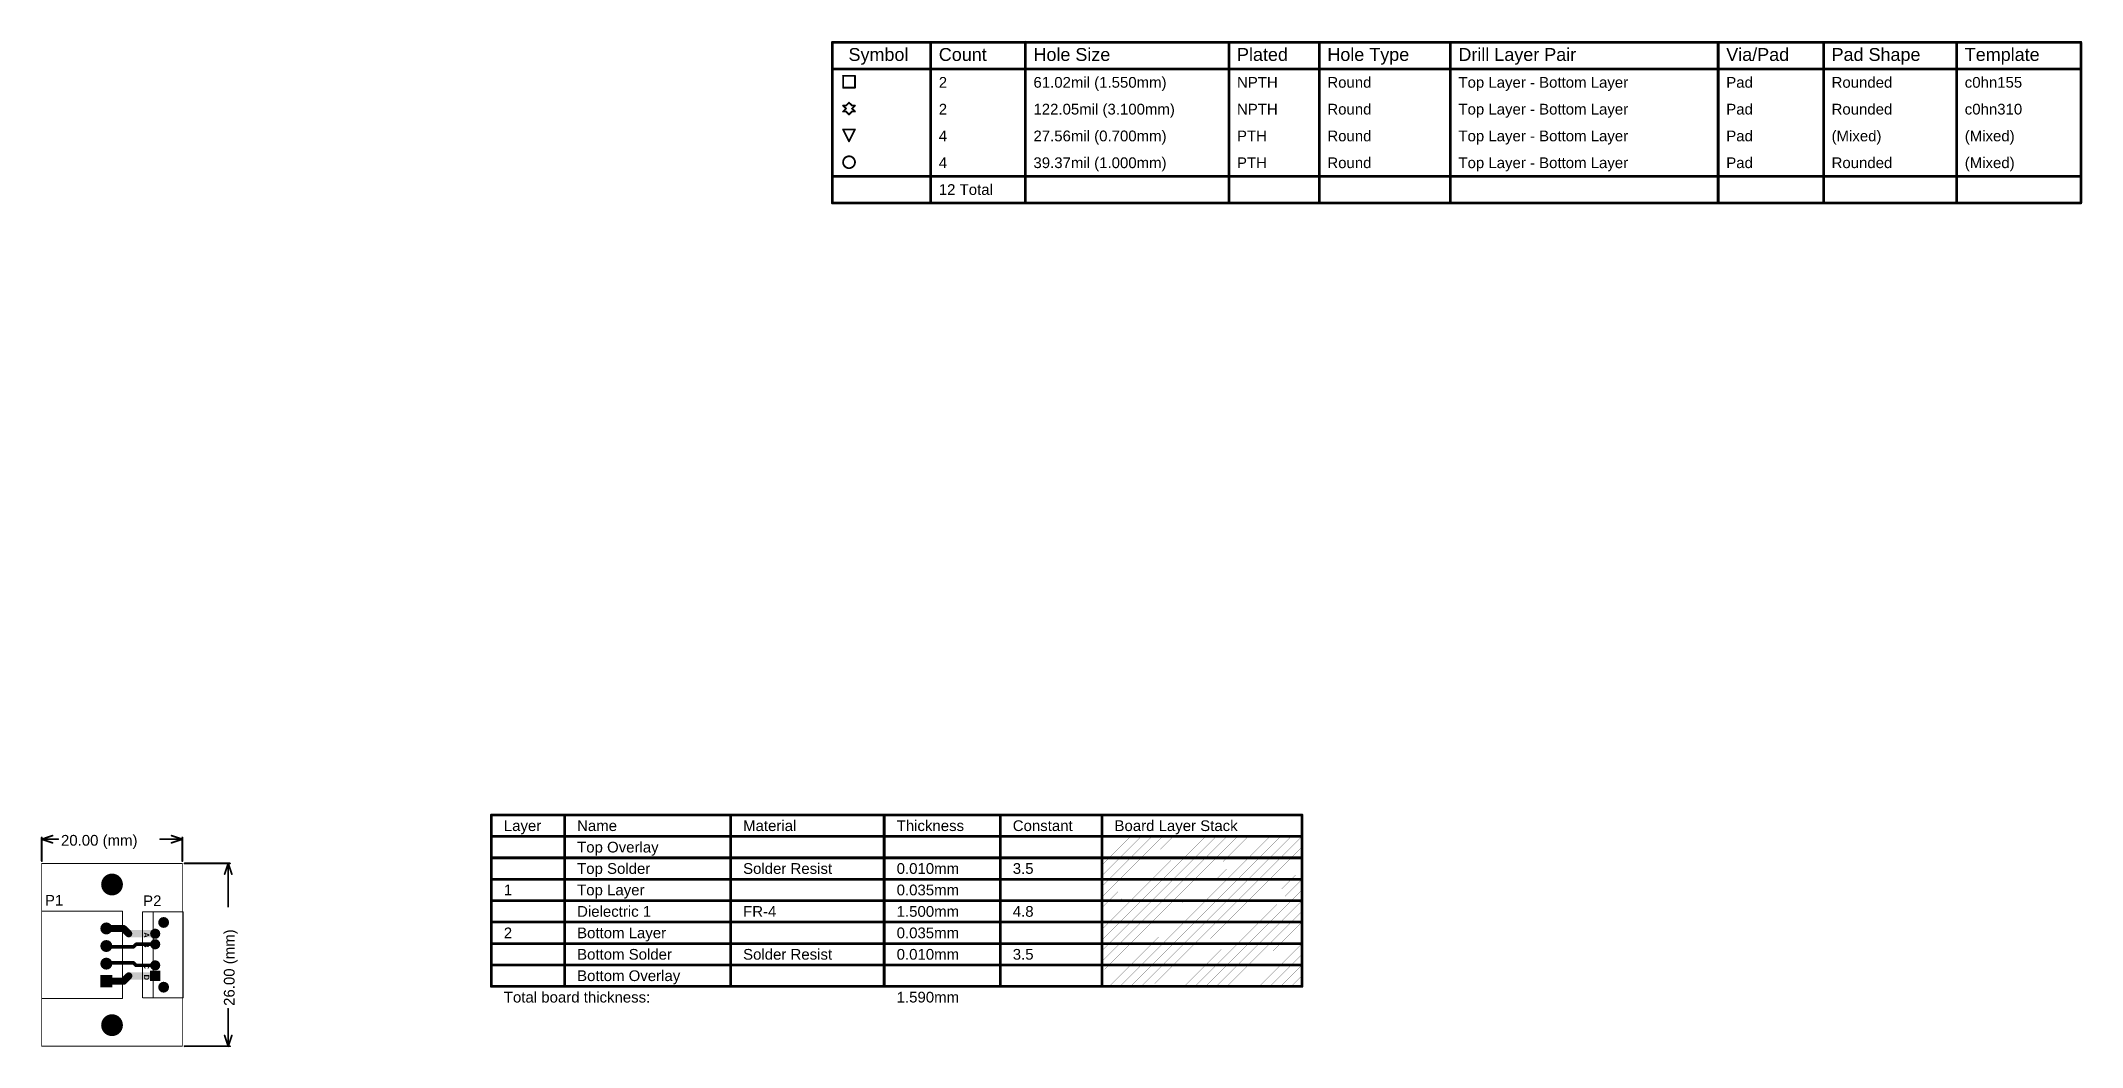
# Model space of a CAD drawing. Header units: inches. Extents: x 0 to 290, y -13 to 130.
import ezdxf

# ---------------------------------------------------------------- set-up
doc = ezdxf.new("R2010")
doc.units = ezdxf.units.IN
for name, color, linetype in [('Board Outline', 216, 'Continuous'), ('Bottom Layer', 5, 'Continuous'), ('Bottom Solder', 6, 'Continuous'), ('Dimension', 6, 'Continuous'), ('Drill Drawing', 1, 'Continuous'), ('Fabrication', 76, 'Continuous'), ('Multi-Layer', 9, 'Continuous'), ('Pad Holes', 156, 'Continuous'), ('Top Layer', 1, 'Continuous'), ('Top Overlay', 2, 'Continuous'), ('Top Solder', 216, 'Continuous')]:
    doc.layers.add(name, color=color, linetype=linetype)
doc.styles.add('Arial', font='', dxfattribs={"height": 0.2})
doc.styles.add('Arial_Bold', font='', dxfattribs={"height": 0.2})
doc.styles.get('Arial').set_extended_font_data('Arial')
doc.styles.get('Arial_Bold').set_extended_font_data('Arial', bold=True)

msp = doc.modelspace()

# ---------------------------------------------------------------- texts
at = {"layer": 'Dimension', "style": 'Arial'}
msp.add_text('20.00 (mm)', height=1.524, dxfattribs=at).set_placement((2.74, 15.52))
msp.add_text('26.00 (mm)', height=1.524, rotation=90, dxfattribs=at).set_placement((27.43, -7.26))
at = {"layer": 'Drill Drawing', "style": 'Arial'}
for s, height, p in [('Symbol', 1.829, (114.74, 127.09)), ('Count', 1.829, (127.58, 127.09)), ('Hole Size', 1.829, (141.04, 127.09)), ('Plated', 1.829, (169.99, 127.09)), ('Hole Type', 1.829, (182.84, 127.09)), ('Drill Layer Pair', 1.8288, (201.48, 127.09)), ('Via/Pad', 1.829, (239.57, 127.09)), ('Pad Shape', 1.829, (254.55, 127.09)), ('Template', 1.829, (273.49, 127.09)), ('61.02mil (1.550mm)', 1.524, (141.04, 123.28)), ('Round', 1.524, (182.84, 123.28)), ('Pad', 1.524, (239.57, 123.28)), ('Rounded', 1.524, (254.55, 123.28)), ('c0hn155', 1.524, (273.49, 123.28)), ('2', 1.52, (127.58, 123.28)), ('NPTH', 1.524, (169.99, 123.28)), ('Top Layer - Bottom Layer', 1.524, (201.48, 123.28)), ('2', 1.52, (127.58, 119.47)), ('122.05mil (3.100mm)', 1.524, (141.04, 119.47)), ('NPTH', 1.524, (169.99, 119.47)), ('Round', 1.524, (182.84, 119.47)), ('Top Layer - Bottom Layer', 1.524, (201.48, 119.47)), ('Pad', 1.524, (239.57, 119.47)), ('Rounded', 1.524, (254.55, 119.47)), ('c0hn310', 1.524, (273.49, 119.47)), ('4', 1.52, (127.58, 115.66)), ('27.56mil (0.700mm)', 1.524, (141.04, 115.66)), ('PTH', 1.524, (169.99, 115.66)), ('Round', 1.524, (182.84, 115.66)), ('Top Layer - Bottom Layer', 1.524, (201.48, 115.66)), ('Pad', 1.524, (239.57, 115.66)), ('(Mixed)', 1.524, (254.55, 115.66)), ('(Mixed)', 1.524, (273.49, 115.66)), ('4', 1.52, (127.58, 111.85)), ('39.37mil (1.000mm)', 1.524, (141.04, 111.85)), ('PTH', 1.524, (169.99, 111.85)), ('Round', 1.524, (182.84, 111.85)), ('Top Layer - Bottom Layer', 1.524, (201.48, 111.85)), ('Pad', 1.524, (239.57, 111.85)), ('Rounded', 1.524, (254.55, 111.85)), ('(Mixed)', 1.524, (273.49, 111.85)), ('12 Total', 1.524, (127.58, 108.04))]:
    msp.add_text(s, height=height, dxfattribs=at).set_placement(p)
at = {"layer": 'Fabrication', "style": 'Arial'}
for s, height, p in [('Layer', 1.524, (65.72, 17.6)), ('Name', 1.524, (76.14, 17.6)), ('Material', 1.524, (99.75, 17.6)), ('Thickness', 1.524, (121.59, 17.6)), ('Constant', 1.524, (138.1, 17.6)), ('Board Layer Stack', 1.524, (152.57, 17.6)), ('Top Overlay', 1.524, (76.14, 14.55)), ('Top Solder', 1.524, (76.14, 11.51)), ('Solder Resist', 1.524, (99.75, 11.51)), ('0.010mm', 1.524, (121.59, 11.51)), ('3.5', 1.524, (138.1, 11.51)), ('1', 1.52, (65.72, 8.46)), ('Top Layer', 1.524, (76.14, 8.46)), ('0.035mm', 1.524, (121.59, 8.46)), ('Dielectric 1', 1.524, (76.14, 5.41)), ('FR-4', 1.524, (99.75, 5.41)), ('1.500mm', 1.524, (121.59, 5.41)), ('4.8', 1.524, (138.1, 5.41)), ('2', 1.52, (65.72, 2.36)), ('Bottom Layer', 1.524, (76.14, 2.36)), ('0.035mm', 1.524, (121.59, 2.36)), ('Bottom Solder', 1.524, (76.14, -0.69)), ('Solder Resist', 1.524, (99.75, -0.69)), ('0.010mm', 1.524, (121.59, -0.69)), ('3.5', 1.524, (138.1, -0.69)), ('Bottom Overlay', 1.524, (76.14, -3.73)), ('Total board thickness:', 1.524, (65.72, -6.78)), ('1.590mm', 1.524, (121.59, -6.78))]:
    msp.add_text(s, height=height, dxfattribs=at).set_placement(p)
at = {"layer": 'Top Overlay', "style": 'Arial'}
for s, p in [('P1', (0.46, 6.99)), ('P2', (14.42, 6.92))]:
    msp.add_text(s, height=1.524, dxfattribs=at).set_placement(p)

# ---------------------------------------------------------------- blocks, each defined once
blk = doc.blocks.new('HY41226278AM061265W_1')
at = {"layer": 'Bottom Layer'}
h = blk.add_hatch(color=5, dxfattribs=at)
edge = h.paths.add_edge_path()
edge.add_arc((-3, -0.6), 0.625, 0, 360)
h = blk.add_hatch(color=5, dxfattribs=at)
edge = h.paths.add_edge_path()
edge.add_arc((-1.5, -0.6), 0.625, 0, 360)
h = blk.add_hatch(color=5, dxfattribs=at)
edge = h.paths.add_edge_path()
edge.add_arc((1.5, -0.6), 0.625, 0, 360)
blk.add_hatch(color=5, dxfattribs=at).paths.add_polyline_path([(2.37, 0.03), (3.62, 0.03), (3.62, -1.22), (2.37, -1.22)])
at = {"layer": 'Bottom Solder'}
h = blk.add_hatch(color=6, dxfattribs=at)
edge = h.paths.add_edge_path()
edge.add_arc((-4.6, 0.6), 0.102, 0, 360)
h = blk.add_hatch(color=6, dxfattribs=at)
edge = h.paths.add_edge_path()
edge.add_arc((-3, -0.6), 0.727, 0, 360)
h = blk.add_hatch(color=6, dxfattribs=at)
edge = h.paths.add_edge_path()
edge.add_arc((-1.5, -0.6), 0.727, 0, 360)
h = blk.add_hatch(color=6, dxfattribs=at)
edge = h.paths.add_edge_path()
edge.add_arc((1.5, -0.6), 0.727, 0, 360)
blk.add_hatch(color=6, dxfattribs=at).paths.add_polyline_path([(2.27, 0.13), (3.73, 0.13), (3.73, -1.33), (2.27, -1.33)])
h = blk.add_hatch(color=6, dxfattribs=at)
edge = h.paths.add_edge_path()
edge.add_arc((4.6, 0.6), 0.102, 0, 360)
at = {"layer": 'Multi-Layer'}
h = blk.add_hatch(color=9, dxfattribs=at)
edge = h.paths.add_edge_path()
edge.add_arc((-3, -0.6), 0.625, 0, 360)
h = blk.add_hatch(color=9, dxfattribs=at)
edge = h.paths.add_edge_path()
edge.add_arc((-1.5, -0.6), 0.625, 0, 360)
h = blk.add_hatch(color=9, dxfattribs=at)
edge = h.paths.add_edge_path()
edge.add_arc((1.5, -0.6), 0.625, 0, 360)
blk.add_hatch(color=9, dxfattribs=at).paths.add_polyline_path([(2.37, 0.03), (3.62, 0.03), (3.62, -1.22), (2.37, -1.22)])
at = {"layer": 'Pad Holes'}
h = blk.add_hatch(color=7, dxfattribs=at)
edge = h.paths.add_edge_path()
edge.add_arc((-4.6, 0.6), 0.775, 0, 360)
h = blk.add_hatch(color=7, dxfattribs=at)
edge = h.paths.add_edge_path()
edge.add_arc((4.6, 0.6), 0.775, 0, 360)
h = blk.add_hatch(color=7, dxfattribs=at)
edge = h.paths.add_edge_path()
edge.add_arc((-3, -0.6), 0.35, 0, 360)
h = blk.add_hatch(color=7, dxfattribs=at)
edge = h.paths.add_edge_path()
edge.add_arc((-1.5, -0.6), 0.35, 0, 360)
h = blk.add_hatch(color=7, dxfattribs=at)
edge = h.paths.add_edge_path()
edge.add_arc((1.5, -0.6), 0.35, 0, 360)
h = blk.add_hatch(color=7, dxfattribs=at)
edge = h.paths.add_edge_path()
edge.add_arc((3, -0.6), 0.35, 0, 360)
at = {"layer": 'Top Layer'}
h = blk.add_hatch(color=1, dxfattribs=at)
edge = h.paths.add_edge_path()
edge.add_arc((-3, -0.6), 0.625, 0, 360)
h = blk.add_hatch(color=1, dxfattribs=at)
edge = h.paths.add_edge_path()
edge.add_arc((-1.5, -0.6), 0.625, 0, 360)
h = blk.add_hatch(color=1, dxfattribs=at)
edge = h.paths.add_edge_path()
edge.add_arc((1.5, -0.6), 0.625, 0, 360)
blk.add_hatch(color=1, dxfattribs=at).paths.add_polyline_path([(2.37, 0.03), (3.62, 0.03), (3.62, -1.22), (2.37, -1.22)])
at = {"layer": 'Top Solder'}
h = blk.add_hatch(color=216, dxfattribs=at)
edge = h.paths.add_edge_path()
edge.add_arc((-4.6, 0.6), 0.102, 0, 360)
h = blk.add_hatch(color=216, dxfattribs=at)
edge = h.paths.add_edge_path()
edge.add_arc((-3, -0.6), 0.727, 0, 360)
h = blk.add_hatch(color=216, dxfattribs=at)
edge = h.paths.add_edge_path()
edge.add_arc((-1.5, -0.6), 0.727, 0, 360)
h = blk.add_hatch(color=216, dxfattribs=at)
edge = h.paths.add_edge_path()
edge.add_arc((1.5, -0.6), 0.727, 0, 360)
blk.add_hatch(color=216, dxfattribs=at).paths.add_polyline_path([(2.27, 0.13), (3.73, 0.13), (3.73, -1.33), (2.27, -1.33)])
h = blk.add_hatch(color=216, dxfattribs=at)
edge = h.paths.add_edge_path()
edge.add_arc((4.6, 0.6), 0.102, 0, 360)
at = {"layer": 'Top Overlay', "const_width": 0.127}
for points in [[(-6.1, -0.9), (-6.1, 3.4)], [(6.1, 3.4), (-6.1, 3.4)], [(6.1, -0.9), (6.1, 3.4)], [(6.1, -0.9), (-6.1, -0.9)], [(-6.1, -2.4), (-6.1, -0.9)], [(6.1, -0.9), (-6.1, -0.9)], [(6.1, -2.4), (-6.1, -2.4)], [(6.1, -2.4), (6.1, -0.9)]]:
    blk.add_lwpolyline(points, dxfattribs=at)
at = {"layer": 'Top Overlay', "const_width": 0.0635}
for points in [[(-6.13, 3.4, 1), (-6.07, 3.4, 1)], [(-6.13, 3.4, 1), (-6.07, 3.4, 1)], [(6.07, 3.4, 1), (6.13, 3.4, 1)], [(6.07, 3.4, 1), (6.13, 3.4, 1)], [(-6.13, -0.9, 1), (-6.07, -0.9, 1)], [(-6.13, -0.9, 1), (-6.07, -0.9, 1)], [(-6.13, -0.9, 1), (-6.07, -0.9, 1)], [(-6.13, -0.9, 1), (-6.07, -0.9, 1)], [(-6.13, -2.4, 1), (-6.07, -2.4, 1)], [(-6.13, -2.4, 1), (-6.07, -2.4, 1)], [(6.07, -0.9, 1), (6.13, -0.9, 1)], [(6.07, -0.9, 1), (6.13, -0.9, 1)], [(6.07, -0.9, 1), (6.13, -0.9, 1)], [(6.07, -0.9, 1), (6.13, -0.9, 1)], [(6.07, -2.4, 1), (6.13, -2.4, 1)], [(6.07, -2.4, 1), (6.13, -2.4, 1)]]:
    blk.add_lwpolyline(points, format="xyb", close=True, dxfattribs=at)
at = {"layer": 'Top Overlay', "style": 'Arial_Bold'}
for s, p in [('A', (-3.2, -2.21)), ('B', (-1.8, -2.21)), ('C', (1.24, -2.21)), ('D', (2.82, -2.21))]:
    blk.add_text(s, height=0.762, dxfattribs=at).set_placement(p)
blk = doc.blocks.new('JST_S4B_XH_A_LF__SN__2')
at = {"layer": 'Bottom Layer'}
blk.add_hatch(color=5, dxfattribs=at).paths.add_polyline_path([(-4.5, 0.75), (-3, 0.75), (-3, -0.75), (-4.5, -0.75)])
h = blk.add_hatch(color=5, dxfattribs=at)
edge = h.paths.add_edge_path()
edge.add_arc((-1.25, 0), 0.754, 0, 360)
h = blk.add_hatch(color=5, dxfattribs=at)
edge = h.paths.add_edge_path()
edge.add_arc((1.25, 0), 0.754, 0, 360)
h = blk.add_hatch(color=5, dxfattribs=at)
edge = h.paths.add_edge_path()
edge.add_arc((3.75, 0), 0.754, 0, 360)
at = {"layer": 'Bottom Solder'}
blk.add_hatch(color=6, dxfattribs=at).paths.add_polyline_path([(-4.61, 0.86), (-2.89, 0.86), (-2.89, -0.86), (-4.61, -0.86)])
h = blk.add_hatch(color=6, dxfattribs=at)
edge = h.paths.add_edge_path()
edge.add_arc((-1.25, 0), 0.856, 0, 360)
h = blk.add_hatch(color=6, dxfattribs=at)
edge = h.paths.add_edge_path()
edge.add_arc((1.25, 0), 0.856, 0, 360)
h = blk.add_hatch(color=6, dxfattribs=at)
edge = h.paths.add_edge_path()
edge.add_arc((3.75, 0), 0.856, 0, 360)
at = {"layer": 'Multi-Layer'}
h = blk.add_hatch(color=9, dxfattribs=at)
edge = h.paths.add_edge_path()
edge.add_arc((-1.25, 0), 0.754, 0, 360)
h = blk.add_hatch(color=9, dxfattribs=at)
edge = h.paths.add_edge_path()
edge.add_arc((1.25, 0), 0.754, 0, 360)
h = blk.add_hatch(color=9, dxfattribs=at)
edge = h.paths.add_edge_path()
edge.add_arc((3.75, 0), 0.754, 0, 360)
at = {"layer": 'Pad Holes'}
h = blk.add_hatch(color=7, dxfattribs=at)
edge = h.paths.add_edge_path()
edge.add_arc((-3.75, 0), 0.5, 0, 360)
h = blk.add_hatch(color=7, dxfattribs=at)
edge = h.paths.add_edge_path()
edge.add_arc((-1.25, 0), 0.5, 0, 360)
h = blk.add_hatch(color=7, dxfattribs=at)
edge = h.paths.add_edge_path()
edge.add_arc((1.25, 0), 0.5, 0, 360)
h = blk.add_hatch(color=7, dxfattribs=at)
edge = h.paths.add_edge_path()
edge.add_arc((3.75, 0), 0.5, 0, 360)
at = {"layer": 'Top Layer'}
blk.add_hatch(color=1, dxfattribs=at).paths.add_polyline_path([(-4.5, 0.75), (-3, 0.75), (-3, -0.75), (-4.5, -0.75)])
h = blk.add_hatch(color=1, dxfattribs=at)
edge = h.paths.add_edge_path()
edge.add_arc((-1.25, 0), 0.754, 0, 360)
h = blk.add_hatch(color=1, dxfattribs=at)
edge = h.paths.add_edge_path()
edge.add_arc((1.25, 0), 0.754, 0, 360)
h = blk.add_hatch(color=1, dxfattribs=at)
edge = h.paths.add_edge_path()
edge.add_arc((3.75, 0), 0.754, 0, 360)
at = {"layer": 'Top Solder'}
blk.add_hatch(color=216, dxfattribs=at).paths.add_polyline_path([(-4.61, 0.86), (-2.89, 0.86), (-2.89, -0.86), (-4.61, -0.86)])
h = blk.add_hatch(color=216, dxfattribs=at)
edge = h.paths.add_edge_path()
edge.add_arc((-1.25, 0), 0.856, 0, 360)
h = blk.add_hatch(color=216, dxfattribs=at)
edge = h.paths.add_edge_path()
edge.add_arc((1.25, 0), 0.856, 0, 360)
h = blk.add_hatch(color=216, dxfattribs=at)
edge = h.paths.add_edge_path()
edge.add_arc((3.75, 0), 0.856, 0, 360)
at = {"layer": 'Top Overlay', "const_width": 0.127}
for points in [[(-6.2, 9.2), (6.2, 9.2)], [(-6.2, 9.2), (-6.2, -2.3)], [(6.2, 9.2), (6.2, -2.3)], [(-6.2, -2.3), (6.2, -2.3)]]:
    blk.add_lwpolyline(points, dxfattribs=at)
at = {"layer": 'Top Overlay'}
for points, const_width in [([(-6.23, 9.2, 1), (-6.17, 9.2, 1)], 0.0635), ([(-6.23, 9.2, 1), (-6.17, 9.2, 1)], 0.0635), ([(6.17, 9.2, 1), (6.23, 9.2, 1)], 0.0635), ([(6.17, 9.2, 1), (6.23, 9.2, 1)], 0.0635), ([(-6.23, -2.3, 1), (-6.17, -2.3, 1)], 0.0635), ([(-6.23, -2.3, 1), (-6.17, -2.3, 1)], 0.0635), ([(-3.43, -1.55, 1), (-3.94, -1.55, 1)], 0.254), ([(-4, -1.55, 1), (-3.87, -1.55, 1)], 0.127), ([(-3.49, -1.55, 1), (-3.37, -1.55, 1)], 0.127), ([(6.17, -2.3, 1), (6.23, -2.3, 1)], 0.0635), ([(6.17, -2.3, 1), (6.23, -2.3, 1)], 0.0635)]:
    blk.add_lwpolyline(points, format="xyb", close=True, dxfattribs=dict(at, const_width=const_width))

# ---------------------------------------------------------------- hatches: boundary and pattern name
at = {"layer": 'Bottom Solder'}
h = msp.add_hatch(color=6, dxfattribs=at)
edge = h.paths.add_edge_path()
edge.add_arc((10, 10), 0.102, 0, 360)
h = msp.add_hatch(color=6, dxfattribs=at)
edge = h.paths.add_edge_path()
edge.add_arc((10, -10), 0.102, 0, 360)
at = {"layer": 'Pad Holes'}
h = msp.add_hatch(color=7, dxfattribs=at)
edge = h.paths.add_edge_path()
edge.add_arc((10, 10), 1.55, 0, 360)
h = msp.add_hatch(color=7, dxfattribs=at)
edge = h.paths.add_edge_path()
edge.add_arc((10, -10), 1.55, 0, 360)
at = {"layer": 'Top Solder'}
h = msp.add_hatch(color=216, dxfattribs=at)
edge = h.paths.add_edge_path()
edge.add_arc((10, 10), 0.102, 0, 360)
h = msp.add_hatch(color=216, dxfattribs=at)
edge = h.paths.add_edge_path()
edge.add_arc((10, -10), 0.102, 0, 360)

# ---------------------------------------------------------------- linework, layer by layer
at = {"layer": 'Board Outline', "const_width": 0.127}
for points in [[(0, -13), (0, 13)], [(0, 13), (20, 13)], [(20, -13), (20, 13)], [(0, -13), (20, -13)]]:
    msp.add_lwpolyline(points, dxfattribs=at)
at = {"layer": 'Board Outline', "const_width": 0.0635}
for points in [[(-0.03, 13, 1), (0.03, 13, 1)], [(-0.03, 13, 1), (0.03, 13, 1)], [(19.97, 13, 1), (20.03, 13, 1)], [(19.97, 13, 1), (20.03, 13, 1)], [(-0.03, -13, 1), (0.03, -13, 1)], [(-0.03, -13, 1), (0.03, -13, 1)], [(19.97, -13, 1), (20.03, -13, 1)], [(19.97, -13, 1), (20.03, -13, 1)]]:
    msp.add_lwpolyline(points, format="xyb", close=True, dxfattribs=at)
at = {"layer": 'Dimension', "const_width": 0.254}
for points in [[(0, 16.43), (1.52, 16.94)], [(0, 13.32), (0, 16.69)], [(0, 16.43), (1.52, 15.93)], [(0, 16.43), (2.33, 16.43)], [(16.86, 16.43), (20, 16.43)], [(18.48, 16.94), (20, 16.43)], [(18.48, 15.93), (20, 16.43)], [(20, 13.32), (20, 16.69)], [(20.32, 13), (26.77, 13)], [(26.01, 11.48), (26.52, 13)], [(26.52, 13), (27.03, 11.48)], [(26.52, 6.86), (26.52, 13)], [(26.52, -13), (26.52, -7.67)], [(26.01, -11.48), (26.52, -13)], [(26.52, -13), (27.03, -11.48)], [(20.32, -13), (26.77, -13)]]:
    msp.add_lwpolyline(points, dxfattribs=at)
at = {"layer": 'Dimension', "const_width": 0.127}
for points in [[(-0.06, 16.69, 1), (0.06, 16.69, 1)], [(-0.06, 16.43, 1), (0.06, 16.43, 1)], [(-0.06, 16.43, 1), (0.06, 16.43, 1)], [(-0.06, 16.43, 1), (0.06, 16.43, 1)], [(1.46, 16.94, 1), (1.59, 16.94, 1)], [(1.46, 15.93, 1), (1.59, 15.93, 1)], [(2.27, 16.43, 1), (2.39, 16.43, 1)], [(16.79, 16.43, 1), (16.92, 16.43, 1)], [(18.41, 16.94, 1), (18.54, 16.94, 1)], [(18.41, 15.93, 1), (18.54, 15.93, 1)], [(19.94, 16.69, 1), (20.06, 16.69, 1)], [(19.94, 16.43, 1), (20.06, 16.43, 1)], [(19.94, 16.43, 1), (20.06, 16.43, 1)], [(19.94, 16.43, 1), (20.06, 16.43, 1)], [(-0.06, 13.32, 1), (0.06, 13.32, 1)], [(19.94, 13.32, 1), (20.06, 13.32, 1)], [(20.25, 13, 1), (20.38, 13, 1)], [(26.45, 13, 1), (26.58, 13, 1)], [(26.45, 13, 1), (26.58, 13, 1)], [(26.45, 13, 1), (26.58, 13, 1)], [(26.71, 13, 1), (26.84, 13, 1)], [(25.95, 11.48, 1), (26.07, 11.48, 1)], [(26.96, 11.48, 1), (27.09, 11.48, 1)], [(26.45, 6.86, 1), (26.58, 6.86, 1)], [(26.45, -7.67, 1), (26.58, -7.67, 1)], [(25.95, -11.48, 1), (26.07, -11.48, 1)], [(26.96, -11.48, 1), (27.09, -11.48, 1)], [(20.25, -13, 1), (20.38, -13, 1)], [(26.45, -13, 1), (26.58, -13, 1)], [(26.45, -13, 1), (26.58, -13, 1)], [(26.45, -13, 1), (26.58, -13, 1)], [(26.71, -13, 1), (26.84, -13, 1)]]:
    msp.add_lwpolyline(points, format="xyb", close=True, dxfattribs=at)
at = {"layer": 'Drill Drawing'}
for points, const_width in [([(112.45, 129.75), (290, 129.75)], 0.381), ([(112.45, 106.89), (112.45, 129.75)], 0.381), ([(126.44, 106.89), (126.44, 129.75)], 0.381), ([(139.9, 106.89), (139.9, 129.75)], 0.381), ([(168.85, 106.89), (168.85, 129.75)], 0.381), ([(181.7, 106.89), (181.7, 129.75)], 0.381), ([(200.34, 106.89), (200.34, 129.75)], 0.381), ([(238.42, 106.89), (238.42, 129.75)], 0.381), ([(253.41, 106.89), (253.41, 129.75)], 0.381), ([(272.35, 106.89), (272.35, 129.75)], 0.381), ([(290, 106.89), (290, 129.75)], 0.381), ([(112.45, 125.94), (290, 125.94)], 0.381), ([(113.97, 124.97), (115.66, 124.97)], 0.254), ([(113.97, 123.28), (113.97, 124.97)], 0.254), ([(115.66, 123.28), (115.66, 124.97)], 0.254), ([(113.97, 123.28), (115.66, 123.28)], 0.254), ([(113.97, 120.74), (114.39, 120.31)], 0.254), ([(113.97, 120.74), (114.39, 120.74)], 0.254), ([(113.97, 119.89), (114.39, 120.31)], 0.254), ([(113.97, 119.89), (114.39, 119.89)], 0.254), ([(114.39, 120.74), (114.81, 121.16)], 0.254), ([(114.39, 119.89), (114.81, 119.47)], 0.254), ([(114.81, 121.16), (115.24, 120.74)], 0.254), ([(114.81, 119.47), (115.24, 119.89)], 0.254), ([(115.24, 120.74), (115.66, 120.74)], 0.254), ([(115.24, 120.31), (115.66, 120.74)], 0.254), ([(115.24, 120.31), (115.66, 119.89)], 0.254), ([(115.24, 119.89), (115.66, 119.89)], 0.254), ([(113.97, 117.35), (115.66, 117.35)], 0.254), ([(113.97, 117.35), (114.81, 115.66)], 0.254), ([(114.81, 115.66), (115.66, 117.35)], 0.254), ([(112.45, 110.7), (290, 110.7)], 0.381), ([(112.45, 106.89), (290, 106.89)], 0.381), ([(9.75, 10.13), (9.87, 10)], 0.0508), ([(9.75, 10.13), (9.87, 10.13)], 0.0508), ([(9.75, 9.87), (9.87, 10)], 0.0508), ([(9.75, 9.87), (9.87, 9.87)], 0.0508), ([(9.87, 10.13), (10, 10.25)], 0.0508), ([(9.87, 9.87), (10, 9.75)], 0.0508), ([(10, 10.25), (10.13, 10.13)], 0.0508), ([(10, 9.75), (10.13, 9.87)], 0.0508), ([(10.13, 10.13), (10.25, 10.13)], 0.0508), ([(10.13, 10), (10.25, 10.13)], 0.0508), ([(10.13, 10), (10.25, 9.87)], 0.0508), ([(10.13, 9.87), (10.25, 9.87)], 0.0508), ([(15.88, 3.25), (16.39, 3.25)], 0.0508), ([(15.88, 3.25), (16.14, 2.75)], 0.0508), ([(16.14, 2.75), (16.39, 3.25)], 0.0508), ([(17.08, 4.85), (17.59, 4.85)], 0.0508), ([(17.08, 4.35), (17.08, 4.85)], 0.0508), ([(17.08, 4.35), (17.59, 4.35)], 0.0508), ([(17.59, 4.35), (17.59, 4.85)], 0.0508), ([(15.88, 1.75), (16.39, 1.75)], 0.0508), ([(15.88, 1.75), (16.14, 1.25)], 0.0508), ([(16.14, 1.25), (16.39, 1.75)], 0.0508), ([(15.88, -1.25), (16.39, -1.25)], 0.0508), ([(15.88, -1.25), (16.14, -1.75)], 0.0508), ([(15.88, -2.75), (16.39, -2.75)], 0.0508), ([(15.88, -2.75), (16.14, -3.25)], 0.0508), ([(16.14, -1.75), (16.39, -1.25)], 0.0508), ([(16.14, -3.25), (16.39, -2.75)], 0.0508), ([(17.08, -4.35), (17.59, -4.35)], 0.0508), ([(17.08, -4.85), (17.08, -4.35)], 0.0508), ([(17.08, -4.85), (17.59, -4.85)], 0.0508), ([(17.59, -4.85), (17.59, -4.35)], 0.0508), ([(9.75, -9.87), (9.87, -10)], 0.0508), ([(9.75, -9.87), (9.87, -9.87)], 0.0508), ([(9.75, -10.13), (9.87, -10)], 0.0508), ([(9.75, -10.13), (9.87, -10.13)], 0.0508), ([(9.87, -9.87), (10, -9.75)], 0.0508), ([(9.87, -10.13), (10, -10.25)], 0.0508), ([(10, -9.75), (10.13, -9.87)], 0.0508), ([(10, -10.25), (10.13, -10.13)], 0.0508), ([(10.13, -9.87), (10.25, -9.87)], 0.0508), ([(10.13, -10), (10.25, -9.87)], 0.0508), ([(10.13, -10), (10.25, -10.13)], 0.0508), ([(10.13, -10.13), (10.25, -10.13)], 0.0508)]:
    msp.add_lwpolyline(points, dxfattribs=dict(at, const_width=const_width))
for points, const_width in [([(112.35, 129.75, 1), (112.54, 129.75, 1)], 0.191), ([(112.35, 129.75, 1), (112.54, 129.75, 1)], 0.191), ([(126.35, 129.75, 1), (126.54, 129.75, 1)], 0.191), ([(139.8, 129.75, 1), (140, 129.75, 1)], 0.191), ([(168.75, 129.75, 1), (168.94, 129.75, 1)], 0.191), ([(181.6, 129.75, 1), (181.79, 129.75, 1)], 0.191), ([(200.24, 129.75, 1), (200.43, 129.75, 1)], 0.191), ([(238.33, 129.75, 1), (238.52, 129.75, 1)], 0.191), ([(253.31, 129.75, 1), (253.5, 129.75, 1)], 0.191), ([(272.25, 129.75, 1), (272.44, 129.75, 1)], 0.191), ([(289.9, 129.75, 1), (290.09, 129.75, 1)], 0.191), ([(289.9, 129.75, 1), (290.09, 129.75, 1)], 0.191), ([(112.35, 125.94, 1), (112.54, 125.94, 1)], 0.191), ([(113.9, 124.97, 1), (114.03, 124.97, 1)], 0.127), ([(113.9, 124.97, 1), (114.03, 124.97, 1)], 0.127), ([(115.6, 124.97, 1), (115.72, 124.97, 1)], 0.127), ([(115.6, 124.97, 1), (115.72, 124.97, 1)], 0.127), ([(289.9, 125.94, 1), (290.09, 125.94, 1)], 0.191), ([(113.9, 123.28, 1), (114.03, 123.28, 1)], 0.127), ([(113.9, 123.28, 1), (114.03, 123.28, 1)], 0.127), ([(115.6, 123.28, 1), (115.72, 123.28, 1)], 0.127), ([(115.6, 123.28, 1), (115.72, 123.28, 1)], 0.127), ([(113.9, 120.74, 1), (114.03, 120.74, 1)], 0.127), ([(113.9, 120.74, 1), (114.03, 120.74, 1)], 0.127), ([(113.9, 119.89, 1), (114.03, 119.89, 1)], 0.127), ([(113.9, 119.89, 1), (114.03, 119.89, 1)], 0.127), ([(114.33, 120.74, 1), (114.45, 120.74, 1)], 0.127), ([(114.33, 120.74, 1), (114.45, 120.74, 1)], 0.127), ([(114.33, 120.31, 1), (114.45, 120.31, 1)], 0.127), ([(114.33, 120.31, 1), (114.45, 120.31, 1)], 0.127), ([(114.33, 119.89, 1), (114.45, 119.89, 1)], 0.127), ([(114.33, 119.89, 1), (114.45, 119.89, 1)], 0.127), ([(114.75, 121.16, 1), (114.88, 121.16, 1)], 0.127), ([(114.75, 121.16, 1), (114.88, 121.16, 1)], 0.127), ([(114.75, 119.47, 1), (114.88, 119.47, 1)], 0.127), ([(114.75, 119.47, 1), (114.88, 119.47, 1)], 0.127), ([(115.17, 120.74, 1), (115.3, 120.74, 1)], 0.127), ([(115.17, 120.74, 1), (115.3, 120.74, 1)], 0.127), ([(115.17, 120.31, 1), (115.3, 120.31, 1)], 0.127), ([(115.17, 120.31, 1), (115.3, 120.31, 1)], 0.127), ([(115.17, 119.89, 1), (115.3, 119.89, 1)], 0.127), ([(115.17, 119.89, 1), (115.3, 119.89, 1)], 0.127), ([(115.6, 120.74, 1), (115.72, 120.74, 1)], 0.127), ([(115.6, 120.74, 1), (115.72, 120.74, 1)], 0.127), ([(115.6, 119.89, 1), (115.72, 119.89, 1)], 0.127), ([(115.6, 119.89, 1), (115.72, 119.89, 1)], 0.127), ([(113.9, 117.35, 1), (114.03, 117.35, 1)], 0.127), ([(113.9, 117.35, 1), (114.03, 117.35, 1)], 0.127), ([(115.6, 117.35, 1), (115.72, 117.35, 1)], 0.127), ([(115.6, 117.35, 1), (115.72, 117.35, 1)], 0.127), ([(115.66, 112.69, 1), (113.97, 112.69, 1)], 0.254), ([(114.75, 115.66, 1), (114.88, 115.66, 1)], 0.127), ([(114.75, 115.66, 1), (114.88, 115.66, 1)], 0.127), ([(112.35, 110.7, 1), (112.54, 110.7, 1)], 0.191), ([(113.9, 112.69, 1), (114.03, 112.69, 1)], 0.127), ([(115.6, 112.69, 1), (115.72, 112.69, 1)], 0.127), ([(289.9, 110.7, 1), (290.09, 110.7, 1)], 0.191), ([(112.35, 106.89, 1), (112.54, 106.89, 1)], 0.191), ([(112.35, 106.89, 1), (112.54, 106.89, 1)], 0.191), ([(126.35, 106.89, 1), (126.54, 106.89, 1)], 0.191), ([(139.8, 106.89, 1), (140, 106.89, 1)], 0.191), ([(168.75, 106.89, 1), (168.94, 106.89, 1)], 0.191), ([(181.6, 106.89, 1), (181.79, 106.89, 1)], 0.191), ([(200.24, 106.89, 1), (200.43, 106.89, 1)], 0.191), ([(238.33, 106.89, 1), (238.52, 106.89, 1)], 0.191), ([(253.31, 106.89, 1), (253.5, 106.89, 1)], 0.191), ([(272.25, 106.89, 1), (272.44, 106.89, 1)], 0.191), ([(289.9, 106.89, 1), (290.09, 106.89, 1)], 0.191), ([(289.9, 106.89, 1), (290.09, 106.89, 1)], 0.191), ([(9.73, 10.13, 1), (9.76, 10.13, 1)], 0.0254), ([(9.73, 10.13, 1), (9.76, 10.13, 1)], 0.0254), ([(9.73, 9.87, 1), (9.76, 9.87, 1)], 0.0254), ([(9.73, 9.87, 1), (9.76, 9.87, 1)], 0.0254), ([(9.86, 10.13, 1), (9.89, 10.13, 1)], 0.0254), ([(9.86, 10.13, 1), (9.89, 10.13, 1)], 0.0254), ([(9.86, 10, 1), (9.89, 10, 1)], 0.0254), ([(9.86, 10, 1), (9.89, 10, 1)], 0.0254), ([(9.86, 9.87, 1), (9.89, 9.87, 1)], 0.0254), ([(9.86, 9.87, 1), (9.89, 9.87, 1)], 0.0254), ([(9.99, 10.25, 1), (10.01, 10.25, 1)], 0.0254), ([(9.99, 10.25, 1), (10.01, 10.25, 1)], 0.0254), ([(9.99, 9.75, 1), (10.01, 9.75, 1)], 0.0254), ([(9.99, 9.75, 1), (10.01, 9.75, 1)], 0.0254), ([(10.11, 10.13, 1), (10.14, 10.13, 1)], 0.0254), ([(10.11, 10.13, 1), (10.14, 10.13, 1)], 0.0254), ([(10.11, 10, 1), (10.14, 10, 1)], 0.0254), ([(10.11, 10, 1), (10.14, 10, 1)], 0.0254), ([(10.11, 9.87, 1), (10.14, 9.87, 1)], 0.0254), ([(10.11, 9.87, 1), (10.14, 9.87, 1)], 0.0254), ([(10.24, 10.13, 1), (10.27, 10.13, 1)], 0.0254), ([(10.24, 10.13, 1), (10.27, 10.13, 1)], 0.0254), ([(10.24, 9.87, 1), (10.27, 9.87, 1)], 0.0254), ([(10.24, 9.87, 1), (10.27, 9.87, 1)], 0.0254), ([(9.45, 3.75, 1), (8.94, 3.75, 1)], 0.0508), ([(8.93, 3.75, 1), (8.95, 3.75, 1)], 0.0254), ([(9.44, 3.75, 1), (9.46, 3.75, 1)], 0.0254), ([(15.87, 3.25, 1), (15.9, 3.25, 1)], 0.0254), ([(15.87, 3.25, 1), (15.9, 3.25, 1)], 0.0254), ([(16.38, 3.25, 1), (16.41, 3.25, 1)], 0.0254), ([(16.38, 3.25, 1), (16.41, 3.25, 1)], 0.0254), ([(17.07, 4.85, 1), (17.1, 4.85, 1)], 0.0254), ([(17.07, 4.85, 1), (17.1, 4.85, 1)], 0.0254), ([(17.07, 4.35, 1), (17.1, 4.35, 1)], 0.0254), ([(17.07, 4.35, 1), (17.1, 4.35, 1)], 0.0254), ([(17.58, 4.85, 1), (17.61, 4.85, 1)], 0.0254), ([(17.58, 4.85, 1), (17.61, 4.85, 1)], 0.0254), ([(17.58, 4.35, 1), (17.61, 4.35, 1)], 0.0254), ([(17.58, 4.35, 1), (17.61, 4.35, 1)], 0.0254), ([(9.45, 1.25, 1), (8.94, 1.25, 1)], 0.0508), ([(8.93, 1.25, 1), (8.95, 1.25, 1)], 0.0254), ([(9.44, 1.25, 1), (9.46, 1.25, 1)], 0.0254), ([(15.87, 1.75, 1), (15.9, 1.75, 1)], 0.0254), ([(15.87, 1.75, 1), (15.9, 1.75, 1)], 0.0254), ([(16.13, 2.75, 1), (16.15, 2.75, 1)], 0.0254), ([(16.13, 2.75, 1), (16.15, 2.75, 1)], 0.0254), ([(16.13, 1.25, 1), (16.15, 1.25, 1)], 0.0254), ([(16.13, 1.25, 1), (16.15, 1.25, 1)], 0.0254), ([(16.38, 1.75, 1), (16.41, 1.75, 1)], 0.0254), ([(16.38, 1.75, 1), (16.41, 1.75, 1)], 0.0254), ([(9.45, -1.25, 1), (8.94, -1.25, 1)], 0.0508), ([(8.93, -1.25, 1), (8.95, -1.25, 1)], 0.0254), ([(9.44, -1.25, 1), (9.46, -1.25, 1)], 0.0254), ([(15.87, -1.25, 1), (15.9, -1.25, 1)], 0.0254), ([(15.87, -1.25, 1), (15.9, -1.25, 1)], 0.0254), ([(15.87, -2.75, 1), (15.9, -2.75, 1)], 0.0254), ([(15.87, -2.75, 1), (15.9, -2.75, 1)], 0.0254), ([(16.13, -1.75, 1), (16.15, -1.75, 1)], 0.0254), ([(16.13, -1.75, 1), (16.15, -1.75, 1)], 0.0254), ([(16.38, -1.25, 1), (16.41, -1.25, 1)], 0.0254), ([(16.38, -1.25, 1), (16.41, -1.25, 1)], 0.0254), ([(16.38, -2.75, 1), (16.41, -2.75, 1)], 0.0254), ([(16.38, -2.75, 1), (16.41, -2.75, 1)], 0.0254), ([(9.45, -3.75, 1), (8.94, -3.75, 1)], 0.0508), ([(8.93, -3.75, 1), (8.95, -3.75, 1)], 0.0254), ([(9.44, -3.75, 1), (9.46, -3.75, 1)], 0.0254), ([(16.13, -3.25, 1), (16.15, -3.25, 1)], 0.0254), ([(16.13, -3.25, 1), (16.15, -3.25, 1)], 0.0254), ([(17.07, -4.35, 1), (17.1, -4.35, 1)], 0.0254), ([(17.07, -4.35, 1), (17.1, -4.35, 1)], 0.0254), ([(17.07, -4.85, 1), (17.1, -4.85, 1)], 0.0254), ([(17.07, -4.85, 1), (17.1, -4.85, 1)], 0.0254), ([(17.58, -4.35, 1), (17.61, -4.35, 1)], 0.0254), ([(17.58, -4.35, 1), (17.61, -4.35, 1)], 0.0254), ([(17.58, -4.85, 1), (17.61, -4.85, 1)], 0.0254), ([(17.58, -4.85, 1), (17.61, -4.85, 1)], 0.0254), ([(9.73, -9.87, 1), (9.76, -9.87, 1)], 0.0254), ([(9.73, -9.87, 1), (9.76, -9.87, 1)], 0.0254), ([(9.73, -10.13, 1), (9.76, -10.13, 1)], 0.0254), ([(9.73, -10.13, 1), (9.76, -10.13, 1)], 0.0254), ([(9.86, -9.87, 1), (9.89, -9.87, 1)], 0.0254), ([(9.86, -9.87, 1), (9.89, -9.87, 1)], 0.0254), ([(9.86, -10, 1), (9.89, -10, 1)], 0.0254), ([(9.86, -10, 1), (9.89, -10, 1)], 0.0254), ([(9.86, -10.13, 1), (9.89, -10.13, 1)], 0.0254), ([(9.86, -10.13, 1), (9.89, -10.13, 1)], 0.0254), ([(9.99, -9.75, 1), (10.01, -9.75, 1)], 0.0254), ([(9.99, -9.75, 1), (10.01, -9.75, 1)], 0.0254), ([(9.99, -10.25, 1), (10.01, -10.25, 1)], 0.0254), ([(9.99, -10.25, 1), (10.01, -10.25, 1)], 0.0254), ([(10.11, -9.87, 1), (10.14, -9.87, 1)], 0.0254), ([(10.11, -9.87, 1), (10.14, -9.87, 1)], 0.0254), ([(10.11, -10, 1), (10.14, -10, 1)], 0.0254), ([(10.11, -10, 1), (10.14, -10, 1)], 0.0254), ([(10.11, -10.13, 1), (10.14, -10.13, 1)], 0.0254), ([(10.11, -10.13, 1), (10.14, -10.13, 1)], 0.0254), ([(10.24, -9.87, 1), (10.27, -9.87, 1)], 0.0254), ([(10.24, -9.87, 1), (10.27, -9.87, 1)], 0.0254), ([(10.24, -10.13, 1), (10.27, -10.13, 1)], 0.0254), ([(10.24, -10.13, 1), (10.27, -10.13, 1)], 0.0254)]:
    msp.add_lwpolyline(points, format="xyb", close=True, dxfattribs=dict(at, const_width=const_width))
at = {"layer": 'Fabrication'}
for points, const_width in [([(63.95, 19.89), (179.23, 19.89)], 0.381), ([(63.95, -4.5), (63.95, 19.89)], 0.381), ([(74.36, -4.5), (74.36, 19.89)], 0.381), ([(97.97, -4.5), (97.97, 19.89)], 0.381), ([(119.81, -4.5), (119.81, 19.89)], 0.381), ([(136.32, -4.5), (136.32, 19.89)], 0.381), ([(150.79, -4.5), (150.79, 19.89)], 0.381), ([(179.23, -4.5), (179.23, 19.89)], 0.381), ([(63.95, 16.84), (179.23, 16.84)], 0.381), ([(150.79, 14.31), (153.32, 16.84)], 0.0254), ([(150.79, 15.83), (151.8, 16.84)], 0.0254), ([(151.8, 13.79), (154.85, 16.84)], 0.0254), ([(153.32, 13.79), (156.37, 16.84)], 0.0254), ([(154.85, 13.79), (157.9, 16.84)], 0.0254), ([(156.37, 13.79), (159.42, 16.84)], 0.0254), ([(157.9, 13.79), (160.94, 16.84)], 0.0254), ([(159.42, 13.79), (162.47, 16.84)], 0.0254), ([(160.94, 13.79), (163.99, 16.84)], 0.0254), ([(162.47, 13.79), (165.52, 16.84)], 0.0254), ([(163.99, 13.79), (167.04, 16.84)], 0.0254), ([(165.52, 13.79), (168.56, 16.84)], 0.0254), ([(167.04, 13.79), (170.09, 16.84)], 0.0254), ([(168.56, 13.79), (171.61, 16.84)], 0.0254), ([(170.09, 13.79), (173.14, 16.84)], 0.0254), ([(171.61, 13.79), (174.66, 16.84)], 0.0254), ([(173.14, 13.79), (176.18, 16.84)], 0.0254), ([(174.66, 13.79), (177.71, 16.84)], 0.0254), ([(176.18, 13.79), (179.23, 16.84)], 0.0254), ([(177.71, 13.79), (179.23, 15.32)], 0.0254), ([(63.95, 13.79), (74.36, 13.79)], 0.381), ([(74.36, 13.79), (97.97, 13.79)], 0.381), ([(97.97, 13.79), (119.81, 13.79)], 0.381), ([(119.81, 13.79), (136.32, 13.79)], 0.381), ([(136.32, 13.79), (150.79, 13.79)], 0.381), ([(150.79, 13.79), (179.23, 13.79)], 0.381), ([(150.79, 11.26), (153.32, 13.79)], 0.0254), ([(150.79, 12.78), (151.8, 13.79)], 0.0254), ([(151.8, 10.74), (154.85, 13.79)], 0.0254), ([(153.32, 10.74), (156.37, 13.79)], 0.0254), ([(154.85, 10.74), (157.9, 13.79)], 0.0254), ([(156.37, 10.74), (159.42, 13.79)], 0.0254), ([(157.9, 10.74), (160.94, 13.79)], 0.0254), ([(159.42, 10.74), (162.47, 13.79)], 0.0254), ([(160.94, 10.74), (163.99, 13.79)], 0.0254), ([(162.47, 10.74), (165.52, 13.79)], 0.0254), ([(163.99, 10.74), (167.04, 13.79)], 0.0254), ([(165.52, 10.74), (168.56, 13.79)], 0.0254), ([(167.04, 10.74), (170.09, 13.79)], 0.0254), ([(168.56, 10.74), (171.61, 13.79)], 0.0254), ([(170.09, 10.74), (173.14, 13.79)], 0.0254), ([(171.61, 10.74), (174.66, 13.79)], 0.0254), ([(173.14, 10.74), (176.18, 13.79)], 0.0254), ([(174.66, 10.74), (177.71, 13.79)], 0.0254), ([(176.18, 10.74), (179.23, 13.79)], 0.0254), ([(177.71, 10.74), (179.23, 12.27)], 0.0254), ([(63.95, 10.74), (74.36, 10.74)], 0.381), ([(74.36, 10.74), (97.97, 10.74)], 0.381), ([(97.97, 10.74), (119.81, 10.74)], 0.381), ([(119.81, 10.74), (136.32, 10.74)], 0.381), ([(136.32, 10.74), (150.79, 10.74)], 0.381), ([(150.79, 10.74), (179.23, 10.74)], 0.381), ([(150.79, 8.21), (153.32, 10.74)], 0.0254), ([(150.79, 9.74), (151.8, 10.74)], 0.0254), ([(151.8, 7.7), (154.85, 10.74)], 0.0254), ([(153.32, 7.7), (156.37, 10.74)], 0.0254), ([(154.85, 7.7), (157.9, 10.74)], 0.0254), ([(156.37, 7.7), (159.42, 10.74)], 0.0254), ([(157.9, 7.7), (160.94, 10.74)], 0.0254), ([(159.42, 7.7), (162.47, 10.74)], 0.0254), ([(160.94, 7.7), (163.99, 10.74)], 0.0254), ([(162.47, 7.7), (165.52, 10.74)], 0.0254), ([(163.99, 7.7), (167.04, 10.74)], 0.0254), ([(165.52, 7.7), (168.56, 10.74)], 0.0254), ([(167.04, 7.7), (170.09, 10.74)], 0.0254), ([(168.56, 7.7), (171.61, 10.74)], 0.0254), ([(170.09, 7.7), (173.14, 10.74)], 0.0254), ([(171.61, 7.7), (174.66, 10.74)], 0.0254), ([(173.14, 7.7), (176.18, 10.74)], 0.0254), ([(174.66, 7.7), (177.71, 10.74)], 0.0254), ([(176.18, 7.7), (179.23, 10.74)], 0.0254), ([(177.71, 7.7), (179.23, 9.22)], 0.0254), ([(63.95, 7.7), (74.36, 7.7)], 0.381), ([(74.36, 7.7), (97.97, 7.7)], 0.381), ([(97.97, 7.7), (119.81, 7.7)], 0.381), ([(119.81, 7.7), (136.32, 7.7)], 0.381), ([(136.32, 7.7), (150.79, 7.7)], 0.381), ([(150.79, 7.7), (179.23, 7.7)], 0.381), ([(150.79, 5.16), (153.32, 7.7)], 0.0254), ([(150.79, 6.69), (151.8, 7.7)], 0.0254), ([(151.8, 4.65), (154.85, 7.7)], 0.0254), ([(153.32, 4.65), (156.37, 7.7)], 0.0254), ([(154.85, 4.65), (157.9, 7.7)], 0.0254), ([(156.37, 4.65), (159.42, 7.7)], 0.0254), ([(157.9, 4.65), (160.94, 7.7)], 0.0254), ([(159.42, 4.65), (162.47, 7.7)], 0.0254), ([(160.94, 4.65), (163.99, 7.7)], 0.0254), ([(162.47, 4.65), (165.52, 7.7)], 0.0254), ([(163.99, 4.65), (167.04, 7.7)], 0.0254), ([(165.52, 4.65), (168.56, 7.7)], 0.0254), ([(167.04, 4.65), (170.09, 7.7)], 0.0254), ([(168.56, 4.65), (171.61, 7.7)], 0.0254), ([(170.09, 4.65), (173.14, 7.7)], 0.0254), ([(171.61, 4.65), (174.66, 7.7)], 0.0254), ([(173.14, 4.65), (176.18, 7.7)], 0.0254), ([(174.66, 4.65), (177.71, 7.7)], 0.0254), ([(176.18, 4.65), (179.23, 7.7)], 0.0254), ([(177.71, 4.65), (179.23, 6.17)], 0.0254), ([(63.95, 4.65), (74.36, 4.65)], 0.381), ([(74.36, 4.65), (97.97, 4.65)], 0.381), ([(97.97, 4.65), (119.81, 4.65)], 0.381), ([(119.81, 4.65), (136.32, 4.65)], 0.381), ([(136.32, 4.65), (150.79, 4.65)], 0.381), ([(150.79, 4.65), (179.23, 4.65)], 0.381), ([(150.79, 2.12), (153.32, 4.65)], 0.0254), ([(150.79, 3.64), (151.8, 4.65)], 0.0254), ([(151.8, 1.6), (154.85, 4.65)], 0.0254), ([(153.32, 1.6), (156.37, 4.65)], 0.0254), ([(154.85, 1.6), (157.9, 4.65)], 0.0254), ([(156.37, 1.6), (159.42, 4.65)], 0.0254), ([(157.9, 1.6), (160.94, 4.65)], 0.0254), ([(159.42, 1.6), (162.47, 4.65)], 0.0254), ([(160.94, 1.6), (163.99, 4.65)], 0.0254), ([(162.47, 1.6), (165.52, 4.65)], 0.0254), ([(163.99, 1.6), (167.04, 4.65)], 0.0254), ([(165.52, 1.6), (168.56, 4.65)], 0.0254), ([(167.04, 1.6), (170.09, 4.65)], 0.0254), ([(168.56, 1.6), (171.61, 4.65)], 0.0254), ([(170.09, 1.6), (173.14, 4.65)], 0.0254), ([(171.61, 1.6), (174.66, 4.65)], 0.0254), ([(173.14, 1.6), (176.18, 4.65)], 0.0254), ([(174.66, 1.6), (177.71, 4.65)], 0.0254), ([(176.18, 1.6), (179.23, 4.65)], 0.0254), ([(177.71, 1.6), (179.23, 3.12)], 0.0254), ([(63.95, 1.6), (74.36, 1.6)], 0.381), ([(74.36, 1.6), (97.97, 1.6)], 0.381), ([(97.97, 1.6), (119.81, 1.6)], 0.381), ([(119.81, 1.6), (136.32, 1.6)], 0.381), ([(136.32, 1.6), (150.79, 1.6)], 0.381), ([(150.79, 1.6), (179.23, 1.6)], 0.381), ([(150.79, -0.93), (153.32, 1.6)], 0.0254), ([(150.79, 0.59), (151.8, 1.6)], 0.0254), ([(151.8, -1.45), (154.85, 1.6)], 0.0254), ([(153.32, -1.45), (156.37, 1.6)], 0.0254), ([(154.85, -1.45), (157.9, 1.6)], 0.0254), ([(156.37, -1.45), (159.42, 1.6)], 0.0254), ([(157.9, -1.45), (160.94, 1.6)], 0.0254), ([(159.42, -1.45), (162.47, 1.6)], 0.0254), ([(160.94, -1.45), (163.99, 1.6)], 0.0254), ([(162.47, -1.45), (165.52, 1.6)], 0.0254), ([(163.99, -1.45), (167.04, 1.6)], 0.0254), ([(165.52, -1.45), (168.56, 1.6)], 0.0254), ([(167.04, -1.45), (170.09, 1.6)], 0.0254), ([(168.56, -1.45), (171.61, 1.6)], 0.0254), ([(170.09, -1.45), (173.14, 1.6)], 0.0254), ([(171.61, -1.45), (174.66, 1.6)], 0.0254), ([(173.14, -1.45), (176.18, 1.6)], 0.0254), ([(174.66, -1.45), (177.71, 1.6)], 0.0254), ([(176.18, -1.45), (179.23, 1.6)], 0.0254), ([(177.71, -1.45), (179.23, 0.08)], 0.0254), ([(63.95, -1.45), (74.36, -1.45)], 0.381), ([(74.36, -1.45), (97.97, -1.45)], 0.381), ([(97.97, -1.45), (119.81, -1.45)], 0.381), ([(119.81, -1.45), (136.32, -1.45)], 0.381), ([(136.32, -1.45), (150.79, -1.45)], 0.381), ([(150.79, -1.45), (179.23, -1.45)], 0.381), ([(150.79, -3.98), (153.32, -1.45)], 0.0254), ([(150.79, -2.46), (151.8, -1.45)], 0.0254), ([(151.8, -4.5), (154.85, -1.45)], 0.0254), ([(153.32, -4.5), (156.37, -1.45)], 0.0254), ([(154.85, -4.5), (157.9, -1.45)], 0.0254), ([(156.37, -4.5), (159.42, -1.45)], 0.0254), ([(157.9, -4.5), (160.94, -1.45)], 0.0254), ([(159.42, -4.5), (162.47, -1.45)], 0.0254), ([(160.94, -4.5), (163.99, -1.45)], 0.0254), ([(162.47, -4.5), (165.52, -1.45)], 0.0254), ([(163.99, -4.5), (167.04, -1.45)], 0.0254), ([(165.52, -4.5), (168.56, -1.45)], 0.0254), ([(167.04, -4.5), (170.09, -1.45)], 0.0254), ([(168.56, -4.5), (171.61, -1.45)], 0.0254), ([(170.09, -4.5), (173.14, -1.45)], 0.0254), ([(171.61, -4.5), (174.66, -1.45)], 0.0254), ([(173.14, -4.5), (176.18, -1.45)], 0.0254), ([(174.66, -4.5), (177.71, -1.45)], 0.0254), ([(176.18, -4.5), (179.23, -1.45)], 0.0254), ([(63.95, -4.5), (74.36, -4.5)], 0.381), ([(74.36, -4.5), (97.97, -4.5)], 0.381), ([(97.97, -4.5), (119.81, -4.5)], 0.381), ([(119.81, -4.5), (136.32, -4.5)], 0.381), ([(136.32, -4.5), (150.79, -4.5)], 0.381), ([(150.79, -4.5), (179.23, -4.5)], 0.381), ([(177.71, -4.5), (179.23, -2.97)], 0.0254)]:
    msp.add_lwpolyline(points, dxfattribs=dict(at, const_width=const_width))
for points, const_width in [([(63.85, 19.89, 1), (64.04, 19.89, 1)], 0.191), ([(63.85, 19.89, 1), (64.04, 19.89, 1)], 0.191), ([(74.26, 19.89, 1), (74.45, 19.89, 1)], 0.191), ([(97.88, 19.89, 1), (98.07, 19.89, 1)], 0.191), ([(119.72, 19.89, 1), (119.91, 19.89, 1)], 0.191), ([(136.22, 19.89, 1), (136.41, 19.89, 1)], 0.191), ([(150.7, 19.89, 1), (150.89, 19.89, 1)], 0.191), ([(179.14, 19.89, 1), (179.33, 19.89, 1)], 0.191), ([(179.14, 19.89, 1), (179.33, 19.89, 1)], 0.191), ([(63.85, 16.84, 1), (64.04, 16.84, 1)], 0.191), ([(150.79, 15.83, 1), (150.8, 15.83, 1)], 0.0127), ([(151.79, 16.84, 1), (151.81, 16.84, 1)], 0.0127), ([(153.32, 16.84, 1), (153.33, 16.84, 1)], 0.0127), ([(154.84, 16.84, 1), (154.85, 16.84, 1)], 0.0127), ([(156.37, 16.84, 1), (156.38, 16.84, 1)], 0.0127), ([(157.89, 16.84, 1), (157.9, 16.84, 1)], 0.0127), ([(159.41, 16.84, 1), (159.43, 16.84, 1)], 0.0127), ([(160.94, 16.84, 1), (160.95, 16.84, 1)], 0.0127), ([(162.46, 16.84, 1), (162.47, 16.84, 1)], 0.0127), ([(163.99, 16.84, 1), (164, 16.84, 1)], 0.0127), ([(165.51, 16.84, 1), (165.52, 16.84, 1)], 0.0127), ([(167.03, 16.84, 1), (167.05, 16.84, 1)], 0.0127), ([(168.56, 16.84, 1), (168.57, 16.84, 1)], 0.0127), ([(170.08, 16.84, 1), (170.09, 16.84, 1)], 0.0127), ([(171.61, 16.84, 1), (171.62, 16.84, 1)], 0.0127), ([(173.13, 16.84, 1), (173.14, 16.84, 1)], 0.0127), ([(174.65, 16.84, 1), (174.67, 16.84, 1)], 0.0127), ([(176.18, 16.84, 1), (176.19, 16.84, 1)], 0.0127), ([(177.7, 16.84, 1), (177.71, 16.84, 1)], 0.0127), ([(179.14, 16.84, 1), (179.33, 16.84, 1)], 0.191), ([(179.23, 16.84, 1), (179.24, 16.84, 1)], 0.0127), ([(179.23, 15.32, 1), (179.24, 15.32, 1)], 0.0127), ([(63.85, 13.79, 1), (64.04, 13.79, 1)], 0.191), ([(74.26, 13.79, 1), (74.45, 13.79, 1)], 0.191), ([(74.26, 13.79, 1), (74.45, 13.79, 1)], 0.191), ([(97.88, 13.79, 1), (98.07, 13.79, 1)], 0.191), ([(97.88, 13.79, 1), (98.07, 13.79, 1)], 0.191), ([(119.72, 13.79, 1), (119.91, 13.79, 1)], 0.191), ([(119.72, 13.79, 1), (119.91, 13.79, 1)], 0.191), ([(136.22, 13.79, 1), (136.41, 13.79, 1)], 0.191), ([(136.22, 13.79, 1), (136.41, 13.79, 1)], 0.191), ([(150.7, 13.79, 1), (150.89, 13.79, 1)], 0.191), ([(150.7, 13.79, 1), (150.89, 13.79, 1)], 0.191), ([(150.79, 14.31, 1), (150.8, 14.31, 1)], 0.0127), ([(150.79, 12.78, 1), (150.8, 12.78, 1)], 0.0127), ([(151.79, 13.79, 1), (151.81, 13.79, 1)], 0.0127), ([(151.79, 13.79, 1), (151.81, 13.79, 1)], 0.0127), ([(153.32, 13.79, 1), (153.33, 13.79, 1)], 0.0127), ([(153.32, 13.79, 1), (153.33, 13.79, 1)], 0.0127), ([(154.84, 13.79, 1), (154.85, 13.79, 1)], 0.0127), ([(154.84, 13.79, 1), (154.85, 13.79, 1)], 0.0127), ([(156.37, 13.79, 1), (156.38, 13.79, 1)], 0.0127), ([(156.37, 13.79, 1), (156.38, 13.79, 1)], 0.0127), ([(157.89, 13.79, 1), (157.9, 13.79, 1)], 0.0127), ([(157.89, 13.79, 1), (157.9, 13.79, 1)], 0.0127), ([(159.41, 13.79, 1), (159.43, 13.79, 1)], 0.0127), ([(159.41, 13.79, 1), (159.43, 13.79, 1)], 0.0127), ([(160.94, 13.79, 1), (160.95, 13.79, 1)], 0.0127), ([(160.94, 13.79, 1), (160.95, 13.79, 1)], 0.0127), ([(162.46, 13.79, 1), (162.47, 13.79, 1)], 0.0127), ([(162.46, 13.79, 1), (162.47, 13.79, 1)], 0.0127), ([(163.99, 13.79, 1), (164, 13.79, 1)], 0.0127), ([(163.99, 13.79, 1), (164, 13.79, 1)], 0.0127), ([(165.51, 13.79, 1), (165.52, 13.79, 1)], 0.0127), ([(165.51, 13.79, 1), (165.52, 13.79, 1)], 0.0127), ([(167.03, 13.79, 1), (167.05, 13.79, 1)], 0.0127), ([(167.03, 13.79, 1), (167.05, 13.79, 1)], 0.0127), ([(168.56, 13.79, 1), (168.57, 13.79, 1)], 0.0127), ([(168.56, 13.79, 1), (168.57, 13.79, 1)], 0.0127), ([(170.08, 13.79, 1), (170.09, 13.79, 1)], 0.0127), ([(170.08, 13.79, 1), (170.09, 13.79, 1)], 0.0127), ([(171.61, 13.79, 1), (171.62, 13.79, 1)], 0.0127), ([(171.61, 13.79, 1), (171.62, 13.79, 1)], 0.0127), ([(173.13, 13.79, 1), (173.14, 13.79, 1)], 0.0127), ([(173.13, 13.79, 1), (173.14, 13.79, 1)], 0.0127), ([(174.65, 13.79, 1), (174.67, 13.79, 1)], 0.0127), ([(174.65, 13.79, 1), (174.67, 13.79, 1)], 0.0127), ([(176.18, 13.79, 1), (176.19, 13.79, 1)], 0.0127), ([(176.18, 13.79, 1), (176.19, 13.79, 1)], 0.0127), ([(177.7, 13.79, 1), (177.71, 13.79, 1)], 0.0127), ([(177.7, 13.79, 1), (177.71, 13.79, 1)], 0.0127), ([(179.14, 13.79, 1), (179.33, 13.79, 1)], 0.191), ([(179.23, 13.79, 1), (179.24, 13.79, 1)], 0.0127), ([(179.23, 12.27, 1), (179.24, 12.27, 1)], 0.0127), ([(63.85, 10.74, 1), (64.04, 10.74, 1)], 0.191), ([(74.26, 10.74, 1), (74.45, 10.74, 1)], 0.191), ([(74.26, 10.74, 1), (74.45, 10.74, 1)], 0.191), ([(97.88, 10.74, 1), (98.07, 10.74, 1)], 0.191), ([(97.88, 10.74, 1), (98.07, 10.74, 1)], 0.191), ([(119.72, 10.74, 1), (119.91, 10.74, 1)], 0.191), ([(119.72, 10.74, 1), (119.91, 10.74, 1)], 0.191), ([(136.22, 10.74, 1), (136.41, 10.74, 1)], 0.191), ([(136.22, 10.74, 1), (136.41, 10.74, 1)], 0.191), ([(150.7, 10.74, 1), (150.89, 10.74, 1)], 0.191), ([(150.7, 10.74, 1), (150.89, 10.74, 1)], 0.191), ([(150.79, 11.26, 1), (150.8, 11.26, 1)], 0.0127), ([(150.79, 9.74, 1), (150.8, 9.74, 1)], 0.0127), ([(151.79, 10.74, 1), (151.81, 10.74, 1)], 0.0127), ([(151.79, 10.74, 1), (151.81, 10.74, 1)], 0.0127), ([(153.32, 10.74, 1), (153.33, 10.74, 1)], 0.0127), ([(153.32, 10.74, 1), (153.33, 10.74, 1)], 0.0127), ([(154.84, 10.74, 1), (154.85, 10.74, 1)], 0.0127), ([(154.84, 10.74, 1), (154.85, 10.74, 1)], 0.0127), ([(156.37, 10.74, 1), (156.38, 10.74, 1)], 0.0127), ([(156.37, 10.74, 1), (156.38, 10.74, 1)], 0.0127), ([(157.89, 10.74, 1), (157.9, 10.74, 1)], 0.0127), ([(157.89, 10.74, 1), (157.9, 10.74, 1)], 0.0127), ([(159.41, 10.74, 1), (159.43, 10.74, 1)], 0.0127), ([(159.41, 10.74, 1), (159.43, 10.74, 1)], 0.0127), ([(160.94, 10.74, 1), (160.95, 10.74, 1)], 0.0127), ([(160.94, 10.74, 1), (160.95, 10.74, 1)], 0.0127), ([(162.46, 10.74, 1), (162.47, 10.74, 1)], 0.0127), ([(162.46, 10.74, 1), (162.47, 10.74, 1)], 0.0127), ([(163.99, 10.74, 1), (164, 10.74, 1)], 0.0127), ([(163.99, 10.74, 1), (164, 10.74, 1)], 0.0127), ([(165.51, 10.74, 1), (165.52, 10.74, 1)], 0.0127), ([(165.51, 10.74, 1), (165.52, 10.74, 1)], 0.0127), ([(167.03, 10.74, 1), (167.05, 10.74, 1)], 0.0127), ([(167.03, 10.74, 1), (167.05, 10.74, 1)], 0.0127), ([(168.56, 10.74, 1), (168.57, 10.74, 1)], 0.0127), ([(168.56, 10.74, 1), (168.57, 10.74, 1)], 0.0127), ([(170.08, 10.74, 1), (170.09, 10.74, 1)], 0.0127), ([(170.08, 10.74, 1), (170.09, 10.74, 1)], 0.0127), ([(171.61, 10.74, 1), (171.62, 10.74, 1)], 0.0127), ([(171.61, 10.74, 1), (171.62, 10.74, 1)], 0.0127), ([(173.13, 10.74, 1), (173.14, 10.74, 1)], 0.0127), ([(173.13, 10.74, 1), (173.14, 10.74, 1)], 0.0127), ([(174.65, 10.74, 1), (174.67, 10.74, 1)], 0.0127), ([(174.65, 10.74, 1), (174.67, 10.74, 1)], 0.0127), ([(176.18, 10.74, 1), (176.19, 10.74, 1)], 0.0127), ([(176.18, 10.74, 1), (176.19, 10.74, 1)], 0.0127), ([(177.7, 10.74, 1), (177.71, 10.74, 1)], 0.0127), ([(177.7, 10.74, 1), (177.71, 10.74, 1)], 0.0127), ([(179.14, 10.74, 1), (179.33, 10.74, 1)], 0.191), ([(179.23, 10.74, 1), (179.24, 10.74, 1)], 0.0127), ([(179.23, 9.22, 1), (179.24, 9.22, 1)], 0.0127), ([(63.85, 7.7, 1), (64.04, 7.7, 1)], 0.191), ([(74.26, 7.7, 1), (74.45, 7.7, 1)], 0.191), ([(74.26, 7.7, 1), (74.45, 7.7, 1)], 0.191), ([(97.88, 7.7, 1), (98.07, 7.7, 1)], 0.191), ([(97.88, 7.7, 1), (98.07, 7.7, 1)], 0.191), ([(119.72, 7.7, 1), (119.91, 7.7, 1)], 0.191), ([(119.72, 7.7, 1), (119.91, 7.7, 1)], 0.191), ([(136.22, 7.7, 1), (136.41, 7.7, 1)], 0.191), ([(136.22, 7.7, 1), (136.41, 7.7, 1)], 0.191), ([(150.7, 7.7, 1), (150.89, 7.7, 1)], 0.191), ([(150.7, 7.7, 1), (150.89, 7.7, 1)], 0.191), ([(150.79, 8.21, 1), (150.8, 8.21, 1)], 0.0127), ([(150.79, 6.69, 1), (150.8, 6.69, 1)], 0.0127), ([(151.79, 7.7, 1), (151.81, 7.7, 1)], 0.0127), ([(151.79, 7.7, 1), (151.81, 7.7, 1)], 0.0127), ([(153.32, 7.7, 1), (153.33, 7.7, 1)], 0.0127), ([(153.32, 7.7, 1), (153.33, 7.7, 1)], 0.0127), ([(154.84, 7.7, 1), (154.85, 7.7, 1)], 0.0127), ([(154.84, 7.7, 1), (154.85, 7.7, 1)], 0.0127), ([(156.37, 7.7, 1), (156.38, 7.7, 1)], 0.0127), ([(156.37, 7.7, 1), (156.38, 7.7, 1)], 0.0127), ([(157.89, 7.7, 1), (157.9, 7.7, 1)], 0.0127), ([(157.89, 7.7, 1), (157.9, 7.7, 1)], 0.0127), ([(159.41, 7.7, 1), (159.43, 7.7, 1)], 0.0127), ([(159.41, 7.7, 1), (159.43, 7.7, 1)], 0.0127), ([(160.94, 7.7, 1), (160.95, 7.7, 1)], 0.0127), ([(160.94, 7.7, 1), (160.95, 7.7, 1)], 0.0127), ([(162.46, 7.7, 1), (162.47, 7.7, 1)], 0.0127), ([(162.46, 7.7, 1), (162.47, 7.7, 1)], 0.0127), ([(163.99, 7.7, 1), (164, 7.7, 1)], 0.0127), ([(163.99, 7.7, 1), (164, 7.7, 1)], 0.0127), ([(165.51, 7.7, 1), (165.52, 7.7, 1)], 0.0127), ([(165.51, 7.7, 1), (165.52, 7.7, 1)], 0.0127), ([(167.03, 7.7, 1), (167.05, 7.7, 1)], 0.0127), ([(167.03, 7.7, 1), (167.05, 7.7, 1)], 0.0127), ([(168.56, 7.7, 1), (168.57, 7.7, 1)], 0.0127), ([(168.56, 7.7, 1), (168.57, 7.7, 1)], 0.0127), ([(170.08, 7.7, 1), (170.09, 7.7, 1)], 0.0127), ([(170.08, 7.7, 1), (170.09, 7.7, 1)], 0.0127), ([(171.61, 7.7, 1), (171.62, 7.7, 1)], 0.0127), ([(171.61, 7.7, 1), (171.62, 7.7, 1)], 0.0127), ([(173.13, 7.7, 1), (173.14, 7.7, 1)], 0.0127), ([(173.13, 7.7, 1), (173.14, 7.7, 1)], 0.0127), ([(174.65, 7.7, 1), (174.67, 7.7, 1)], 0.0127), ([(174.65, 7.7, 1), (174.67, 7.7, 1)], 0.0127), ([(176.18, 7.7, 1), (176.19, 7.7, 1)], 0.0127), ([(176.18, 7.7, 1), (176.19, 7.7, 1)], 0.0127), ([(177.7, 7.7, 1), (177.71, 7.7, 1)], 0.0127), ([(177.7, 7.7, 1), (177.71, 7.7, 1)], 0.0127), ([(179.14, 7.7, 1), (179.33, 7.7, 1)], 0.191), ([(179.23, 7.7, 1), (179.24, 7.7, 1)], 0.0127), ([(179.23, 6.17, 1), (179.24, 6.17, 1)], 0.0127), ([(63.85, 4.65, 1), (64.04, 4.65, 1)], 0.191), ([(74.26, 4.65, 1), (74.45, 4.65, 1)], 0.191), ([(74.26, 4.65, 1), (74.45, 4.65, 1)], 0.191), ([(97.88, 4.65, 1), (98.07, 4.65, 1)], 0.191), ([(97.88, 4.65, 1), (98.07, 4.65, 1)], 0.191), ([(119.72, 4.65, 1), (119.91, 4.65, 1)], 0.191), ([(119.72, 4.65, 1), (119.91, 4.65, 1)], 0.191), ([(136.22, 4.65, 1), (136.41, 4.65, 1)], 0.191), ([(136.22, 4.65, 1), (136.41, 4.65, 1)], 0.191), ([(150.7, 4.65, 1), (150.89, 4.65, 1)], 0.191), ([(150.7, 4.65, 1), (150.89, 4.65, 1)], 0.191), ([(150.79, 5.16, 1), (150.8, 5.16, 1)], 0.0127), ([(150.79, 3.64, 1), (150.8, 3.64, 1)], 0.0127), ([(151.79, 4.65, 1), (151.81, 4.65, 1)], 0.0127), ([(151.79, 4.65, 1), (151.81, 4.65, 1)], 0.0127), ([(153.32, 4.65, 1), (153.33, 4.65, 1)], 0.0127), ([(153.32, 4.65, 1), (153.33, 4.65, 1)], 0.0127), ([(154.84, 4.65, 1), (154.85, 4.65, 1)], 0.0127), ([(154.84, 4.65, 1), (154.85, 4.65, 1)], 0.0127), ([(156.37, 4.65, 1), (156.38, 4.65, 1)], 0.0127), ([(156.37, 4.65, 1), (156.38, 4.65, 1)], 0.0127), ([(157.89, 4.65, 1), (157.9, 4.65, 1)], 0.0127), ([(157.89, 4.65, 1), (157.9, 4.65, 1)], 0.0127), ([(159.41, 4.65, 1), (159.43, 4.65, 1)], 0.0127), ([(159.41, 4.65, 1), (159.43, 4.65, 1)], 0.0127), ([(160.94, 4.65, 1), (160.95, 4.65, 1)], 0.0127), ([(160.94, 4.65, 1), (160.95, 4.65, 1)], 0.0127), ([(162.46, 4.65, 1), (162.47, 4.65, 1)], 0.0127), ([(162.46, 4.65, 1), (162.47, 4.65, 1)], 0.0127), ([(163.99, 4.65, 1), (164, 4.65, 1)], 0.0127), ([(163.99, 4.65, 1), (164, 4.65, 1)], 0.0127), ([(165.51, 4.65, 1), (165.52, 4.65, 1)], 0.0127), ([(165.51, 4.65, 1), (165.52, 4.65, 1)], 0.0127), ([(167.03, 4.65, 1), (167.05, 4.65, 1)], 0.0127), ([(167.03, 4.65, 1), (167.05, 4.65, 1)], 0.0127), ([(168.56, 4.65, 1), (168.57, 4.65, 1)], 0.0127), ([(168.56, 4.65, 1), (168.57, 4.65, 1)], 0.0127), ([(170.08, 4.65, 1), (170.09, 4.65, 1)], 0.0127), ([(170.08, 4.65, 1), (170.09, 4.65, 1)], 0.0127), ([(171.61, 4.65, 1), (171.62, 4.65, 1)], 0.0127), ([(171.61, 4.65, 1), (171.62, 4.65, 1)], 0.0127), ([(173.13, 4.65, 1), (173.14, 4.65, 1)], 0.0127), ([(173.13, 4.65, 1), (173.14, 4.65, 1)], 0.0127), ([(174.65, 4.65, 1), (174.67, 4.65, 1)], 0.0127), ([(174.65, 4.65, 1), (174.67, 4.65, 1)], 0.0127), ([(176.18, 4.65, 1), (176.19, 4.65, 1)], 0.0127), ([(176.18, 4.65, 1), (176.19, 4.65, 1)], 0.0127), ([(177.7, 4.65, 1), (177.71, 4.65, 1)], 0.0127), ([(177.7, 4.65, 1), (177.71, 4.65, 1)], 0.0127), ([(179.14, 4.65, 1), (179.33, 4.65, 1)], 0.191), ([(179.23, 4.65, 1), (179.24, 4.65, 1)], 0.0127), ([(179.23, 3.12, 1), (179.24, 3.12, 1)], 0.0127), ([(63.85, 1.6, 1), (64.04, 1.6, 1)], 0.191), ([(74.26, 1.6, 1), (74.45, 1.6, 1)], 0.191), ([(74.26, 1.6, 1), (74.45, 1.6, 1)], 0.191), ([(97.88, 1.6, 1), (98.07, 1.6, 1)], 0.191), ([(97.88, 1.6, 1), (98.07, 1.6, 1)], 0.191), ([(119.72, 1.6, 1), (119.91, 1.6, 1)], 0.191), ([(119.72, 1.6, 1), (119.91, 1.6, 1)], 0.191), ([(136.22, 1.6, 1), (136.41, 1.6, 1)], 0.191), ([(136.22, 1.6, 1), (136.41, 1.6, 1)], 0.191), ([(150.7, 1.6, 1), (150.89, 1.6, 1)], 0.191), ([(150.7, 1.6, 1), (150.89, 1.6, 1)], 0.191), ([(150.79, 2.12, 1), (150.8, 2.12, 1)], 0.0127), ([(150.79, 0.59, 1), (150.8, 0.59, 1)], 0.0127), ([(151.79, 1.6, 1), (151.81, 1.6, 1)], 0.0127), ([(151.79, 1.6, 1), (151.81, 1.6, 1)], 0.0127), ([(153.32, 1.6, 1), (153.33, 1.6, 1)], 0.0127), ([(153.32, 1.6, 1), (153.33, 1.6, 1)], 0.0127), ([(154.84, 1.6, 1), (154.85, 1.6, 1)], 0.0127), ([(154.84, 1.6, 1), (154.85, 1.6, 1)], 0.0127), ([(156.37, 1.6, 1), (156.38, 1.6, 1)], 0.0127), ([(156.37, 1.6, 1), (156.38, 1.6, 1)], 0.0127), ([(157.89, 1.6, 1), (157.9, 1.6, 1)], 0.0127), ([(157.89, 1.6, 1), (157.9, 1.6, 1)], 0.0127), ([(159.41, 1.6, 1), (159.43, 1.6, 1)], 0.0127), ([(159.41, 1.6, 1), (159.43, 1.6, 1)], 0.0127), ([(160.94, 1.6, 1), (160.95, 1.6, 1)], 0.0127), ([(160.94, 1.6, 1), (160.95, 1.6, 1)], 0.0127), ([(162.46, 1.6, 1), (162.47, 1.6, 1)], 0.0127), ([(162.46, 1.6, 1), (162.47, 1.6, 1)], 0.0127), ([(163.99, 1.6, 1), (164, 1.6, 1)], 0.0127), ([(163.99, 1.6, 1), (164, 1.6, 1)], 0.0127), ([(165.51, 1.6, 1), (165.52, 1.6, 1)], 0.0127), ([(165.51, 1.6, 1), (165.52, 1.6, 1)], 0.0127), ([(167.03, 1.6, 1), (167.05, 1.6, 1)], 0.0127), ([(167.03, 1.6, 1), (167.05, 1.6, 1)], 0.0127), ([(168.56, 1.6, 1), (168.57, 1.6, 1)], 0.0127), ([(168.56, 1.6, 1), (168.57, 1.6, 1)], 0.0127), ([(170.08, 1.6, 1), (170.09, 1.6, 1)], 0.0127), ([(170.08, 1.6, 1), (170.09, 1.6, 1)], 0.0127), ([(171.61, 1.6, 1), (171.62, 1.6, 1)], 0.0127), ([(171.61, 1.6, 1), (171.62, 1.6, 1)], 0.0127), ([(173.13, 1.6, 1), (173.14, 1.6, 1)], 0.0127), ([(173.13, 1.6, 1), (173.14, 1.6, 1)], 0.0127), ([(174.65, 1.6, 1), (174.67, 1.6, 1)], 0.0127), ([(174.65, 1.6, 1), (174.67, 1.6, 1)], 0.0127), ([(176.18, 1.6, 1), (176.19, 1.6, 1)], 0.0127), ([(176.18, 1.6, 1), (176.19, 1.6, 1)], 0.0127), ([(177.7, 1.6, 1), (177.71, 1.6, 1)], 0.0127), ([(177.7, 1.6, 1), (177.71, 1.6, 1)], 0.0127), ([(179.14, 1.6, 1), (179.33, 1.6, 1)], 0.191), ([(179.23, 1.6, 1), (179.24, 1.6, 1)], 0.0127), ([(179.23, 0.08, 1), (179.24, 0.08, 1)], 0.0127), ([(63.85, -1.45, 1), (64.04, -1.45, 1)], 0.191), ([(74.26, -1.45, 1), (74.45, -1.45, 1)], 0.191), ([(74.26, -1.45, 1), (74.45, -1.45, 1)], 0.191), ([(97.88, -1.45, 1), (98.07, -1.45, 1)], 0.191), ([(97.88, -1.45, 1), (98.07, -1.45, 1)], 0.191), ([(119.72, -1.45, 1), (119.91, -1.45, 1)], 0.191), ([(119.72, -1.45, 1), (119.91, -1.45, 1)], 0.191), ([(136.22, -1.45, 1), (136.41, -1.45, 1)], 0.191), ([(136.22, -1.45, 1), (136.41, -1.45, 1)], 0.191), ([(150.7, -1.45, 1), (150.89, -1.45, 1)], 0.191), ([(150.7, -1.45, 1), (150.89, -1.45, 1)], 0.191), ([(150.79, -0.93, 1), (150.8, -0.93, 1)], 0.0127), ([(150.79, -2.46, 1), (150.8, -2.46, 1)], 0.0127), ([(151.79, -1.45, 1), (151.81, -1.45, 1)], 0.0127), ([(151.79, -1.45, 1), (151.81, -1.45, 1)], 0.0127), ([(153.32, -1.45, 1), (153.33, -1.45, 1)], 0.0127), ([(153.32, -1.45, 1), (153.33, -1.45, 1)], 0.0127), ([(154.84, -1.45, 1), (154.85, -1.45, 1)], 0.0127), ([(154.84, -1.45, 1), (154.85, -1.45, 1)], 0.0127), ([(156.37, -1.45, 1), (156.38, -1.45, 1)], 0.0127), ([(156.37, -1.45, 1), (156.38, -1.45, 1)], 0.0127), ([(157.89, -1.45, 1), (157.9, -1.45, 1)], 0.0127), ([(157.89, -1.45, 1), (157.9, -1.45, 1)], 0.0127), ([(159.41, -1.45, 1), (159.43, -1.45, 1)], 0.0127), ([(159.41, -1.45, 1), (159.43, -1.45, 1)], 0.0127), ([(160.94, -1.45, 1), (160.95, -1.45, 1)], 0.0127), ([(160.94, -1.45, 1), (160.95, -1.45, 1)], 0.0127), ([(162.46, -1.45, 1), (162.47, -1.45, 1)], 0.0127), ([(162.46, -1.45, 1), (162.47, -1.45, 1)], 0.0127), ([(163.99, -1.45, 1), (164, -1.45, 1)], 0.0127), ([(163.99, -1.45, 1), (164, -1.45, 1)], 0.0127), ([(165.51, -1.45, 1), (165.52, -1.45, 1)], 0.0127), ([(165.51, -1.45, 1), (165.52, -1.45, 1)], 0.0127), ([(167.03, -1.45, 1), (167.05, -1.45, 1)], 0.0127), ([(167.03, -1.45, 1), (167.05, -1.45, 1)], 0.0127), ([(168.56, -1.45, 1), (168.57, -1.45, 1)], 0.0127), ([(168.56, -1.45, 1), (168.57, -1.45, 1)], 0.0127), ([(170.08, -1.45, 1), (170.09, -1.45, 1)], 0.0127), ([(170.08, -1.45, 1), (170.09, -1.45, 1)], 0.0127), ([(171.61, -1.45, 1), (171.62, -1.45, 1)], 0.0127), ([(171.61, -1.45, 1), (171.62, -1.45, 1)], 0.0127), ([(173.13, -1.45, 1), (173.14, -1.45, 1)], 0.0127), ([(173.13, -1.45, 1), (173.14, -1.45, 1)], 0.0127), ([(174.65, -1.45, 1), (174.67, -1.45, 1)], 0.0127), ([(174.65, -1.45, 1), (174.67, -1.45, 1)], 0.0127), ([(176.18, -1.45, 1), (176.19, -1.45, 1)], 0.0127), ([(176.18, -1.45, 1), (176.19, -1.45, 1)], 0.0127), ([(177.7, -1.45, 1), (177.71, -1.45, 1)], 0.0127), ([(177.7, -1.45, 1), (177.71, -1.45, 1)], 0.0127), ([(179.14, -1.45, 1), (179.33, -1.45, 1)], 0.191), ([(179.23, -1.45, 1), (179.24, -1.45, 1)], 0.0127), ([(63.85, -4.5, 1), (64.04, -4.5, 1)], 0.191), ([(63.85, -4.5, 1), (64.04, -4.5, 1)], 0.191), ([(74.26, -4.5, 1), (74.45, -4.5, 1)], 0.191), ([(74.26, -4.5, 1), (74.45, -4.5, 1)], 0.191), ([(74.26, -4.5, 1), (74.45, -4.5, 1)], 0.191), ([(97.88, -4.5, 1), (98.07, -4.5, 1)], 0.191), ([(97.88, -4.5, 1), (98.07, -4.5, 1)], 0.191), ([(97.88, -4.5, 1), (98.07, -4.5, 1)], 0.191), ([(119.72, -4.5, 1), (119.91, -4.5, 1)], 0.191), ([(119.72, -4.5, 1), (119.91, -4.5, 1)], 0.191), ([(119.72, -4.5, 1), (119.91, -4.5, 1)], 0.191), ([(136.22, -4.5, 1), (136.41, -4.5, 1)], 0.191), ([(136.22, -4.5, 1), (136.41, -4.5, 1)], 0.191), ([(136.22, -4.5, 1), (136.41, -4.5, 1)], 0.191), ([(150.7, -4.5, 1), (150.89, -4.5, 1)], 0.191), ([(150.7, -4.5, 1), (150.89, -4.5, 1)], 0.191), ([(150.7, -4.5, 1), (150.89, -4.5, 1)], 0.191), ([(150.79, -3.98, 1), (150.8, -3.98, 1)], 0.0127), ([(151.79, -4.5, 1), (151.81, -4.5, 1)], 0.0127), ([(153.32, -4.5, 1), (153.33, -4.5, 1)], 0.0127), ([(154.84, -4.5, 1), (154.85, -4.5, 1)], 0.0127), ([(156.37, -4.5, 1), (156.38, -4.5, 1)], 0.0127), ([(157.89, -4.5, 1), (157.9, -4.5, 1)], 0.0127), ([(159.41, -4.5, 1), (159.43, -4.5, 1)], 0.0127), ([(160.94, -4.5, 1), (160.95, -4.5, 1)], 0.0127), ([(162.46, -4.5, 1), (162.47, -4.5, 1)], 0.0127), ([(163.99, -4.5, 1), (164, -4.5, 1)], 0.0127), ([(165.51, -4.5, 1), (165.52, -4.5, 1)], 0.0127), ([(167.03, -4.5, 1), (167.05, -4.5, 1)], 0.0127), ([(168.56, -4.5, 1), (168.57, -4.5, 1)], 0.0127), ([(170.08, -4.5, 1), (170.09, -4.5, 1)], 0.0127), ([(171.61, -4.5, 1), (171.62, -4.5, 1)], 0.0127), ([(173.13, -4.5, 1), (173.14, -4.5, 1)], 0.0127), ([(174.65, -4.5, 1), (174.67, -4.5, 1)], 0.0127), ([(176.18, -4.5, 1), (176.19, -4.5, 1)], 0.0127), ([(177.7, -4.5, 1), (177.71, -4.5, 1)], 0.0127), ([(179.14, -4.5, 1), (179.33, -4.5, 1)], 0.191), ([(179.14, -4.5, 1), (179.33, -4.5, 1)], 0.191), ([(179.23, -2.97, 1), (179.24, -2.97, 1)], 0.0127)]:
    msp.add_lwpolyline(points, format="xyb", close=True, dxfattribs=dict(at, const_width=const_width))
at = {"layer": 'Top Layer'}
for points, const_width in [([(9.22, 3.75), (11.62, 3.75)], 1.02), ([(11.62, 3.75), (12.37, 3)], 1.02), ([(12.37, 3), (16.14, 3)], 1.02), ([(16.14, 3), (16.16, 3)], 1.02), ([(16.14, 3), (16.14, 3)], 1.02), ([(9.22, 1.25), (9.34, 1.13)], 0.508), ([(9.24, 1.25), (9.36, 1.13)], 0.508), ([(9.34, 1.13), (9.36, 1.13)], 0.508), ([(9.36, 1.13), (13.03, 1.13)], 0.508), ([(13.03, 1.13), (13.4, 1.5)], 0.508), ([(13.4, 1.5), (16.14, 1.5)], 0.508), ([(16.14, 1.5), (16.16, 1.5)], 0.508), ([(16.14, 1.5), (16.14, 1.5)], 0.508), ([(9.22, -1.25), (9.34, -1.13)], 0.508), ([(9.24, -1.25), (9.28, -1.21)], 0.508), ([(9.34, -1.13), (13.03, -1.13)], 0.508), ([(11.63, -3.75), (12.38, -3)], 1.02), ([(12.38, -3), (16.14, -3)], 1.02), ([(13.03, -1.13), (13.4, -1.5)], 0.508), ([(13.4, -1.5), (16.14, -1.5)], 0.508), ([(16.14, -3), (16.16, -3)], 1.02), ([(16.14, -3), (16.14, -3)], 1.02), ([(16.14, -1.5), (16.16, -1.5)], 0.508), ([(16.14, -1.5), (16.14, -1.5)], 0.508), ([(9.22, -3.75), (11.63, -3.75)], 1.02)]:
    msp.add_lwpolyline(points, dxfattribs=dict(at, const_width=const_width))
for points, const_width in [([(8.97, 3.75, 1), (9.47, 3.75, 1)], 0.508), ([(11.36, 3.75, 1), (11.87, 3.75, 1)], 0.508), ([(11.36, 3.75, 1), (11.87, 3.75, 1)], 0.508), ([(12.11, 3, 1), (12.62, 3, 1)], 0.508), ([(12.11, 3, 1), (12.62, 3, 1)], 0.508), ([(15.88, 3, 1), (16.39, 3, 1)], 0.508), ([(15.88, 3, 1), (16.39, 3, 1)], 0.508), ([(15.88, 3, 1), (16.39, 3, 1)], 0.508), ([(15.88, 3, 1), (16.39, 3, 1)], 0.508), ([(15.91, 3, 1), (16.42, 3, 1)], 0.508), ([(9.09, 1.25, 1), (9.35, 1.25, 1)], 0.254), ([(9.11, 1.25, 1), (9.37, 1.25, 1)], 0.254), ([(9.22, 1.13, 1), (9.47, 1.13, 1)], 0.254), ([(9.22, 1.13, 1), (9.47, 1.13, 1)], 0.254), ([(9.24, 1.13, 1), (9.49, 1.13, 1)], 0.254), ([(9.24, 1.13, 1), (9.49, 1.13, 1)], 0.254), ([(9.24, 1.13, 1), (9.49, 1.13, 1)], 0.254), ([(12.9, 1.13, 1), (13.16, 1.13, 1)], 0.254), ([(12.9, 1.13, 1), (13.16, 1.13, 1)], 0.254), ([(13.28, 1.5, 1), (13.53, 1.5, 1)], 0.254), ([(13.28, 1.5, 1), (13.53, 1.5, 1)], 0.254), ([(16.01, 1.5, 1), (16.27, 1.5, 1)], 0.254), ([(16.01, 1.5, 1), (16.27, 1.5, 1)], 0.254), ([(16.01, 1.5, 1), (16.27, 1.5, 1)], 0.254), ([(16.01, 1.5, 1), (16.27, 1.5, 1)], 0.254), ([(16.04, 1.5, 1), (16.29, 1.5, 1)], 0.254), ([(9.09, -1.25, 1), (9.35, -1.25, 1)], 0.254), ([(9.11, -1.25, 1), (9.37, -1.25, 1)], 0.254), ([(9.15, -1.21, 1), (9.41, -1.21, 1)], 0.254), ([(9.22, -1.13, 1), (9.47, -1.13, 1)], 0.254), ([(9.22, -1.13, 1), (9.47, -1.13, 1)], 0.254), ([(12.13, -3, 1), (12.64, -3, 1)], 0.508), ([(12.13, -3, 1), (12.64, -3, 1)], 0.508), ([(12.9, -1.13, 1), (13.16, -1.13, 1)], 0.254), ([(12.9, -1.13, 1), (13.16, -1.13, 1)], 0.254), ([(13.28, -1.5, 1), (13.53, -1.5, 1)], 0.254), ([(13.28, -1.5, 1), (13.53, -1.5, 1)], 0.254), ([(15.88, -3, 1), (16.39, -3, 1)], 0.508), ([(15.88, -3, 1), (16.39, -3, 1)], 0.508), ([(15.88, -3, 1), (16.39, -3, 1)], 0.508), ([(15.88, -3, 1), (16.39, -3, 1)], 0.508), ([(15.91, -3, 1), (16.42, -3, 1)], 0.508), ([(16.01, -1.5, 1), (16.27, -1.5, 1)], 0.254), ([(16.01, -1.5, 1), (16.27, -1.5, 1)], 0.254), ([(16.01, -1.5, 1), (16.27, -1.5, 1)], 0.254), ([(16.01, -1.5, 1), (16.27, -1.5, 1)], 0.254), ([(16.04, -1.5, 1), (16.29, -1.5, 1)], 0.254), ([(8.97, -3.75, 1), (9.47, -3.75, 1)], 0.508), ([(11.38, -3.75, 1), (11.89, -3.75, 1)], 0.508), ([(11.38, -3.75, 1), (11.89, -3.75, 1)], 0.508)]:
    msp.add_lwpolyline(points, format="xyb", close=True, dxfattribs=dict(at, const_width=const_width))

# ---------------------------------------------------------------- block references
for name, p, rotation in [('JST_S4B_XH_A_LF__SN__2', (9.19, 0), 90), ('HY41226278AM061265W_1', (16.74, 0), 270)]:
    msp.add_blockref(name, p, dxfattribs=dict(rotation=rotation))

msp.set_redraw_order([(e.dxf.handle, doc.entitydb.next_handle()) for e in msp.query("TEXT MTEXT ATTDEF DIMENSION ARC_DIMENSION")])  # texts and dimensions are drawn at this point

doc.saveas('drawing.dxf')
